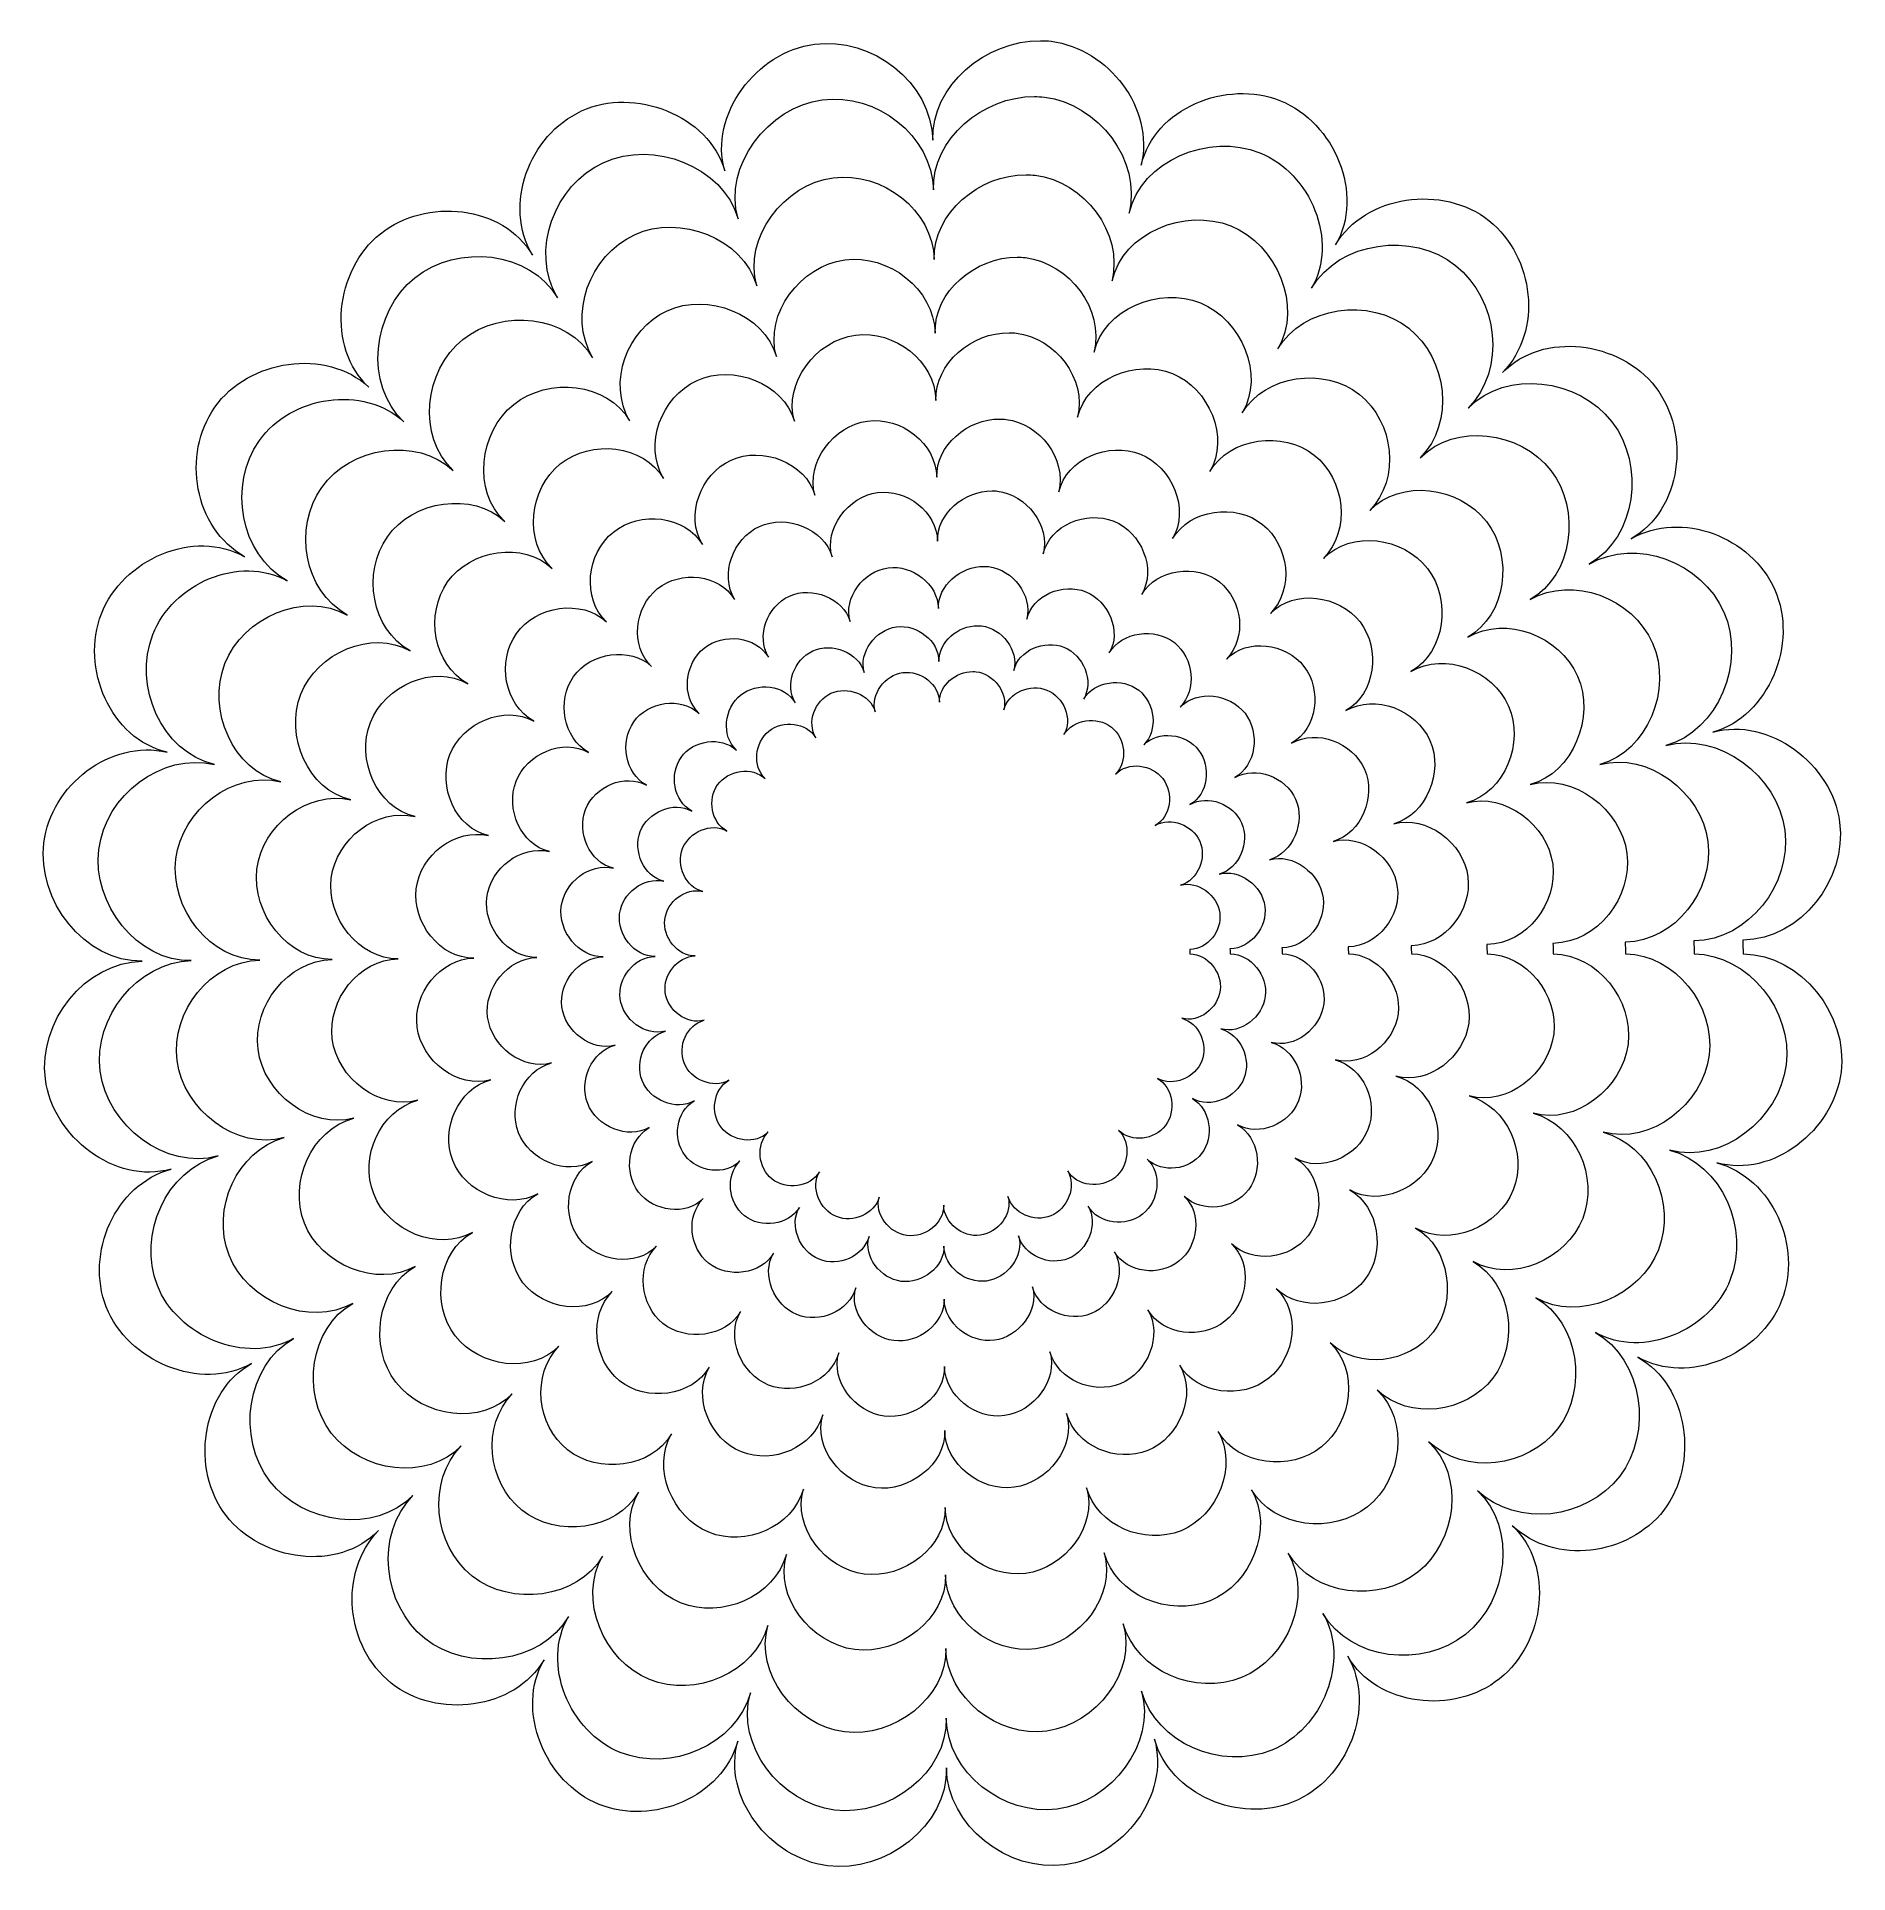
# Model space of a CAD drawing. Header units: centimetres. Extents: x -6.2 to 6.2, y -6.2 to 6.2.
import ezdxf

# ---------------------------------------------------------------- set-up
doc = ezdxf.new("R2010")
doc.units = ezdxf.units.CM
doc.header["$MEASUREMENT"] = 0
doc.layers.add('Layer 1', color=7, linetype='Continuous')

msp = doc.modelspace()

# ---------------------------------------------------------------- linework, layer by layer
at = {"layer": 'Layer 1', "color": 198, "lineweight": 20}
msp.add_open_spline([(0.66489, 6.2003), (0.29541, 6.20464), (-0.07591, 5.89562), (-0.06639, 5.52528), (-0.06639, 5.52528), (-0.07656, 5.92031), (-0.47857, 6.22781), (-0.87046, 6.17714), (-0.87046, 6.17714), (-1.26234, 6.12646), (-1.58897, 5.69645), (-1.47931, 5.31681), (-1.47931, 5.31681), (-1.58897, 5.69645), (-2.09312, 5.88889), (-2.45214, 5.7238), (-2.45214, 5.7238), (-2.81116, 5.55871), (-2.98582, 5.08549), (-2.78634, 4.74435), (-2.78634, 4.74435), (-2.98582, 5.08548), (-3.51003, 5.13661), (-3.81873, 4.88994), (-3.81873, 4.88994), (-4.12746, 4.64328), (-4.18638, 4.11795), (-3.89815, 3.84763), (-3.89815, 3.84763), (-4.18639, 4.11795), (-4.71724, 4.03572), (-4.94378, 3.71195), (-4.94378, 3.71195), (-5.17032, 3.38818), (-5.08586, 2.89071), (-4.74194, 2.69611), (-4.74194, 2.69611), (-5.08587, 2.89071), (-5.57181, 2.67734), (-5.71477, 2.30896), (-5.71477, 2.30896), (-5.85774, 1.94056), (-5.6534, 1.45677), (-5.26807, 1.36922), (-5.26807, 1.36922), (-5.65339, 1.45677), (-6.05617, 1.14585), (-6.10523, 0.75375), (-6.10523, 0.75375), (-6.15415, 0.36272), (-5.8304, -0.05781), (-5.43682, -0.05032), (-5.43682, -0.05032), (-5.83027, -0.06233), (-6.14421, -0.4601), (-6.0953, -0.85108), (-6.0953, -0.85108), (-6.04624, -1.24318), (-5.62217, -1.56963), (-5.24159, -1.46324), (-5.24159, -1.46324), (-5.62216, -1.56963), (-5.82464, -2.03129), (-5.68168, -2.39967), (-5.68168, -2.39967), (-5.53871, -2.76806), (-5.03954, -2.97811), (-4.69562, -2.7835), (-4.69562, -2.7835), (-5.03955, -2.97812), (-5.10939, -3.50329), (-4.86768, -3.8159), (-4.86768, -3.8159), (-4.62598, -4.12852), (-4.10701, -4.20223), (-3.83197, -3.91848), (-3.83197, -3.91848), (-4.107, -4.20223), (-4.05467, -4.70751), (-3.74595, -4.95418), (-3.74595, -4.95418), (-3.43723, -5.20085), (-2.90639, -5.13648), (-2.70693, -4.79534), (-2.70693, -4.79534), (-2.90641, -5.13647), (-2.69978, -5.63102), (-2.33302, -5.77811), (-2.33302, -5.77811), (-1.96626, -5.92519), (-1.49964, -5.72758), (-1.38997, -5.34794), (-1.38997, -5.34794), (-1.49964, -5.72758), (-1.17299, -6.14436), (-0.78112, -6.19503), (-0.78112, -6.19503), (-0.38922, -6.2457), (0.03644, -5.92496), (0.02627, -5.52994), (0.02627, -5.52994), (0.03645, -5.92495), (0.43846, -6.23908), (0.83035, -6.18841), (0.83035, -6.18841), (1.22223, -6.13774), (1.54888, -5.71434), (1.4392, -5.3347), (1.4392, -5.3347), (1.54887, -5.71434), (2.0155, -5.90863), (2.38225, -5.76154), (2.38225, -5.76154), (2.74901, -5.61446), (2.95233, -5.1133), (2.75285, -4.77217), (2.75285, -4.77217), (2.95233, -5.11329), (3.47655, -5.17105), (3.78525, -4.92438), (3.78525, -4.92438), (4.09397, -4.67772), (4.15951, -4.15571), (3.87129, -3.88538), (3.87129, -3.88538), (4.15952, -4.1557), (4.65868, -4.0921), (4.90037, -3.77949), (4.90037, -3.77949), (5.14208, -3.46686), (5.06892, -2.93507), (4.725, -2.74048), (4.725, -2.74048), (5.06893, -2.93508), (5.55817, -2.72503), (5.70114, -2.35664), (5.70114, -2.35664), (5.84411, -1.98825), (5.64162, -1.5266), (5.26105, -1.4202), (5.26105, -1.4202), (5.64162, -1.5266), (6.05577, -1.19683), (6.10483, -0.80475), (6.10483, -0.80475), (6.15389, -0.41265), (5.83478, -0.01051), (5.43973, -0.00067), (5.43973, -0.00067), (5.43973, 0.03076), (5.43695, 0.06068), (5.43643, 0.09198), (5.43643, 0.09198), (5.43755, 0.092), (5.43862, 0.09195), (5.43973, 0.09198), (5.43973, 0.09198), (5.83477, 0.10182), (6.14395, 0.50064), (6.09491, 0.89275), (6.09491, 0.89275), (6.04585, 1.28485), (5.61515, 1.61129), (5.23458, 1.50491), (5.23458, 1.50491), (5.61514, 1.61129), (5.81545, 2.11008), (5.65481, 2.47112), (5.65481, 2.47112), (5.49418, 2.83214), (5.02259, 3.01315), (4.67868, 2.81856), (4.67868, 2.81856), (5.0226, 3.01315), (5.08582, 3.53503), (4.84412, 3.84765), (4.84412, 3.84765), (4.60242, 4.16026), (4.08014, 4.23067), (3.80512, 3.9469), (3.80512, 3.9469), (4.08014, 4.23066), (4.02117, 4.73263), (3.71247, 4.9793), (3.71247, 4.9793), (3.40375, 5.22598), (2.86962, 5.15498), (2.67014, 4.81387), (2.67014, 4.81387), (2.86961, 5.155), (2.66298, 5.64623), (2.29623, 5.79332), (2.29623, 5.79332), (1.92947, 5.94041), (1.44021, 5.74124), (1.34986, 5.35654), (1.34986, 5.35654), (1.44021, 5.74124), (1.1296, 6.14634), (0.73771, 6.197), (0.73771, 6.197), (0.71322, 6.20018), (0.68954, 6.20003), (0.66491, 6.20031), (0.66491, 6.20031), (0.66491, 6.20031), (0.66489, 6.2003), (0.66489, 6.2003)], degree=3, knots=[0, 0, 0, 0, 0.01886792, 0.01886792, 0.01886792, 0.01886792, 0.03773585, 0.03773585, 0.03773585, 0.03773585, 0.05660377, 0.05660377, 0.05660377, 0.05660377, 0.0754717, 0.0754717, 0.0754717, 0.0754717, 0.09433962, 0.09433962, 0.09433962, 0.09433962, 0.11320755, 0.11320755, 0.11320755, 0.11320755, 0.13207547, 0.13207547, 0.13207547, 0.13207547, 0.1509434, 0.1509434, 0.1509434, 0.1509434, 0.16981132, 0.16981132, 0.16981132, 0.16981132, 0.18867925, 0.18867925, 0.18867925, 0.18867925, 0.20754717, 0.20754717, 0.20754717, 0.20754717, 0.22641509, 0.22641509, 0.22641509, 0.22641509, 0.24528302, 0.24528302, 0.24528302, 0.24528302, 0.26415094, 0.26415094, 0.26415094, 0.26415094, 0.28301887, 0.28301887, 0.28301887, 0.28301887, 0.30188679, 0.30188679, 0.30188679, 0.30188679, 0.32075472, 0.32075472, 0.32075472, 0.32075472, 0.33962264, 0.33962264, 0.33962264, 0.33962264, 0.35849057, 0.35849057, 0.35849057, 0.35849057, 0.37735849, 0.37735849, 0.37735849, 0.37735849, 0.39622642, 0.39622642, 0.39622642, 0.39622642, 0.41509434, 0.41509434, 0.41509434, 0.41509434, 0.43396226, 0.43396226, 0.43396226, 0.43396226, 0.45283019, 0.45283019, 0.45283019, 0.45283019, 0.47169811, 0.47169811, 0.47169811, 0.47169811, 0.49056604, 0.49056604, 0.49056604, 0.49056604, 0.50943396, 0.50943396, 0.50943396, 0.50943396, 0.52830189, 0.52830189, 0.52830189, 0.52830189, 0.54716981, 0.54716981, 0.54716981, 0.54716981, 0.56603774, 0.56603774, 0.56603774, 0.56603774, 0.58490566, 0.58490566, 0.58490566, 0.58490566, 0.60377358, 0.60377358, 0.60377358, 0.60377358, 0.62264151, 0.62264151, 0.62264151, 0.62264151, 0.64150943, 0.64150943, 0.64150943, 0.64150943, 0.66037736, 0.66037736, 0.66037736, 0.66037736, 0.67924528, 0.67924528, 0.67924528, 0.67924528, 0.69811321, 0.69811321, 0.69811321, 0.69811321, 0.71698113, 0.71698113, 0.71698113, 0.71698113, 0.73584906, 0.73584906, 0.73584906, 0.73584906, 0.75471698, 0.75471698, 0.75471698, 0.75471698, 0.77358491, 0.77358491, 0.77358491, 0.77358491, 0.79245283, 0.79245283, 0.79245283, 0.79245283, 0.81132075, 0.81132075, 0.81132075, 0.81132075, 0.83018868, 0.83018868, 0.83018868, 0.83018868, 0.8490566, 0.8490566, 0.8490566, 0.8490566, 0.86792453, 0.86792453, 0.86792453, 0.86792453, 0.88679245, 0.88679245, 0.88679245, 0.88679245, 0.90566038, 0.90566038, 0.90566038, 0.90566038, 0.9245283, 0.9245283, 0.9245283, 0.9245283, 0.94339623, 0.94339623, 0.94339623, 0.94339623, 0.96226415, 0.96226415, 0.96226415, 0.96226415, 1, 1, 1, 1], dxfattribs=at)
at = {"layer": 'Layer 1', "color": 209, "lineweight": 20}
msp.add_open_spline([(0.62422, 5.82116), (0.27733, 5.82524), (-0.07127, 5.5351), (-0.06234, 5.18741), (-0.06234, 5.18741), (-0.07189, 5.55829), (-0.44932, 5.84698), (-0.81725, 5.79941), (-0.81725, 5.79941), (-1.18516, 5.75183), (-1.49181, 5.34811), (-1.38886, 4.9917), (-1.38886, 4.9917), (-1.49181, 5.34811), (-1.96514, 5.52879), (-2.3022, 5.3738), (-2.3022, 5.3738), (-2.63926, 5.21881), (-2.80325, 4.77452), (-2.61596, 4.45424), (-2.61596, 4.45424), (-2.80325, 4.77452), (-3.2954, 4.82252), (-3.58522, 4.59094), (-3.58522, 4.59094), (-3.87507, 4.35937), (-3.93039, 3.86616), (-3.65977, 3.61237), (-3.65977, 3.61237), (-3.93039, 3.86616), (-4.42878, 3.78896), (-4.64146, 3.48499), (-4.64146, 3.48499), (-4.85415, 3.18102), (-4.77486, 2.71396), (-4.45196, 2.53127), (-4.45196, 2.53127), (-4.77485, 2.71397), (-5.23108, 2.51365), (-5.36531, 2.1678), (-5.36531, 2.1678), (-5.49953, 1.82194), (-5.30769, 1.36772), (-4.94593, 1.28552), (-4.94593, 1.28552), (-5.30769, 1.36772), (-5.68583, 1.07581), (-5.73189, 0.70769), (-5.73189, 0.70769), (-5.77781, 0.34058), (-5.47386, -0.05424), (-5.10434, -0.04722), (-5.10434, -0.04722), (-5.47374, -0.0585), (-5.76848, -0.43194), (-5.72256, -0.79902), (-5.72256, -0.79902), (-5.6765, -1.16713), (-5.27836, -1.47362), (-4.92106, -1.37374), (-4.92106, -1.37374), (-5.27837, -1.47362), (-5.46846, -1.90706), (-5.33424, -2.25291), (-5.33424, -2.25291), (-5.20001, -2.59878), (-4.73137, -2.79598), (-4.40848, -2.61328), (-4.40848, -2.61328), (-4.73137, -2.796), (-4.79695, -3.28905), (-4.57002, -3.58255), (-4.57002, -3.58255), (-4.34309, -3.87605), (-3.85587, -3.94526), (-3.59764, -3.67885), (-3.59764, -3.67885), (-3.85586, -3.94526), (-3.80672, -4.41963), (-3.51689, -4.65122), (-3.51689, -4.65122), (-3.22705, -4.88281), (-2.72867, -4.82237), (-2.54141, -4.5021), (-2.54141, -4.5021), (-2.72868, -4.82237), (-2.5347, -5.28668), (-2.19036, -5.42477), (-2.19036, -5.42477), (-1.84603, -5.56286), (-1.40794, -5.37734), (-1.30498, -5.02091), (-1.30498, -5.02091), (-1.40794, -5.37734), (-1.10127, -5.76863), (-0.73336, -5.81621), (-0.73336, -5.81621), (-0.36543, -5.86377), (0.0342, -5.56266), (0.02465, -5.19179), (0.02465, -5.19179), (0.0342, -5.56265), (0.41164, -5.85756), (0.77957, -5.81), (0.77957, -5.81), (1.14749, -5.76244), (1.45416, -5.36492), (1.35119, -5.0085), (1.35119, -5.0085), (1.45415, -5.36492), (1.89224, -5.54734), (2.23657, -5.40924), (2.23657, -5.40924), (2.5809, -5.27115), (2.77179, -4.80064), (2.58451, -4.48037), (2.58451, -4.48037), (2.77179, -4.80064), (3.26395, -4.85485), (3.55377, -4.62328), (3.55377, -4.62328), (3.84362, -4.3917), (3.90515, -3.90161), (3.63454, -3.64781), (3.63454, -3.64781), (3.90515, -3.9016), (4.37379, -3.84188), (4.6007, -3.5484), (4.6007, -3.5484), (4.82763, -3.25489), (4.75895, -2.75561), (4.43604, -2.57292), (4.43604, -2.57292), (4.75894, -2.75561), (5.21827, -2.55842), (5.3525, -2.21255), (5.3525, -2.21255), (5.48673, -1.8667), (5.29662, -1.43326), (4.93932, -1.33337), (4.93932, -1.33337), (5.29663, -1.43326), (5.68545, -1.12367), (5.7315, -0.75555), (5.7315, -0.75555), (5.77757, -0.38743), (5.47797, -0.00988), (5.10707, -0.00064), (5.10707, -0.00064), (5.10707, 0.02887), (5.10446, 0.05696), (5.10397, 0.08634), (5.10397, 0.08634), (5.10502, 0.08636), (5.10603, 0.08632), (5.10707, 0.08634), (5.10707, 0.08634), (5.47796, 0.09558), (5.76822, 0.47002), (5.72219, 0.83815), (5.72219, 0.83815), (5.67612, 1.20626), (5.27176, 1.51275), (4.91447, 1.41288), (4.91447, 1.41288), (5.27177, 1.51275), (5.45982, 1.98104), (5.309, 2.32001), (5.309, 2.32001), (5.15819, 2.65895), (4.71545, 2.82889), (4.39255, 2.6462), (4.39255, 2.6462), (4.71544, 2.82889), (4.7748, 3.31885), (4.54788, 3.61236), (4.54788, 3.61236), (4.32096, 3.90586), (3.83062, 3.97196), (3.57241, 3.70554), (3.57241, 3.70554), (3.83062, 3.97195), (3.77525, 4.44323), (3.48543, 4.6748), (3.48543, 4.6748), (3.19558, 4.9064), (2.69412, 4.83974), (2.50684, 4.51949), (2.50684, 4.51949), (2.69411, 4.83975), (2.50012, 5.30095), (2.15581, 5.43904), (2.15581, 5.43904), (1.81147, 5.57714), (1.35213, 5.39015), (1.2673, 5.02897), (1.2673, 5.02897), (1.35213, 5.39015), (1.06051, 5.77047), (0.69259, 5.81804), (0.69259, 5.81804), (0.6696, 5.82103), (0.64737, 5.82088), (0.62423, 5.82116), (0.62423, 5.82116), (0.62423, 5.82116), (0.62422, 5.82116), (0.62422, 5.82116)], degree=3, knots=[0, 0, 0, 0, 0.01886792, 0.01886792, 0.01886792, 0.01886792, 0.03773585, 0.03773585, 0.03773585, 0.03773585, 0.05660377, 0.05660377, 0.05660377, 0.05660377, 0.0754717, 0.0754717, 0.0754717, 0.0754717, 0.09433962, 0.09433962, 0.09433962, 0.09433962, 0.11320755, 0.11320755, 0.11320755, 0.11320755, 0.13207547, 0.13207547, 0.13207547, 0.13207547, 0.1509434, 0.1509434, 0.1509434, 0.1509434, 0.16981132, 0.16981132, 0.16981132, 0.16981132, 0.18867925, 0.18867925, 0.18867925, 0.18867925, 0.20754717, 0.20754717, 0.20754717, 0.20754717, 0.22641509, 0.22641509, 0.22641509, 0.22641509, 0.24528302, 0.24528302, 0.24528302, 0.24528302, 0.26415094, 0.26415094, 0.26415094, 0.26415094, 0.28301887, 0.28301887, 0.28301887, 0.28301887, 0.30188679, 0.30188679, 0.30188679, 0.30188679, 0.32075472, 0.32075472, 0.32075472, 0.32075472, 0.33962264, 0.33962264, 0.33962264, 0.33962264, 0.35849057, 0.35849057, 0.35849057, 0.35849057, 0.37735849, 0.37735849, 0.37735849, 0.37735849, 0.39622642, 0.39622642, 0.39622642, 0.39622642, 0.41509434, 0.41509434, 0.41509434, 0.41509434, 0.43396226, 0.43396226, 0.43396226, 0.43396226, 0.45283019, 0.45283019, 0.45283019, 0.45283019, 0.47169811, 0.47169811, 0.47169811, 0.47169811, 0.49056604, 0.49056604, 0.49056604, 0.49056604, 0.50943396, 0.50943396, 0.50943396, 0.50943396, 0.52830189, 0.52830189, 0.52830189, 0.52830189, 0.54716981, 0.54716981, 0.54716981, 0.54716981, 0.56603774, 0.56603774, 0.56603774, 0.56603774, 0.58490566, 0.58490566, 0.58490566, 0.58490566, 0.60377358, 0.60377358, 0.60377358, 0.60377358, 0.62264151, 0.62264151, 0.62264151, 0.62264151, 0.64150943, 0.64150943, 0.64150943, 0.64150943, 0.66037736, 0.66037736, 0.66037736, 0.66037736, 0.67924528, 0.67924528, 0.67924528, 0.67924528, 0.69811321, 0.69811321, 0.69811321, 0.69811321, 0.71698113, 0.71698113, 0.71698113, 0.71698113, 0.73584906, 0.73584906, 0.73584906, 0.73584906, 0.75471698, 0.75471698, 0.75471698, 0.75471698, 0.77358491, 0.77358491, 0.77358491, 0.77358491, 0.79245283, 0.79245283, 0.79245283, 0.79245283, 0.81132075, 0.81132075, 0.81132075, 0.81132075, 0.83018868, 0.83018868, 0.83018868, 0.83018868, 0.8490566, 0.8490566, 0.8490566, 0.8490566, 0.86792453, 0.86792453, 0.86792453, 0.86792453, 0.88679245, 0.88679245, 0.88679245, 0.88679245, 0.90566038, 0.90566038, 0.90566038, 0.90566038, 0.9245283, 0.9245283, 0.9245283, 0.9245283, 0.94339623, 0.94339623, 0.94339623, 0.94339623, 0.96226415, 0.96226415, 0.96226415, 0.96226415, 1, 1, 1, 1], dxfattribs=at)
at = {"layer": 'Layer 1', "color": 197, "lineweight": 20}
msp.add_open_spline([(0.56724, 5.28989), (0.252, 5.29359), (-0.06479, 5.02994), (-0.05667, 4.71398), (-0.05667, 4.71398), (-0.06535, 5.05101), (-0.40834, 5.31335), (-0.74268, 5.27012), (-0.74268, 5.27012), (-1.07701, 5.22689), (-1.35568, 4.86002), (-1.26213, 4.53613), (-1.26213, 4.53613), (-1.35568, 4.86002), (-1.78581, 5.0242), (-2.09212, 4.88336), (-2.09212, 4.88336), (-2.39841, 4.74251), (-2.54742, 4.33877), (-2.37724, 4.04773), (-2.37724, 4.04773), (-2.54742, 4.33877), (-2.99466, 4.38239), (-3.25804, 4.17194), (-3.25804, 4.17194), (-3.52144, 3.96151), (-3.57171, 3.51331), (-3.32579, 3.28268), (-3.32579, 3.28268), (-3.5717, 3.51331), (-4.02462, 3.44315), (-4.21789, 3.16693), (-4.21789, 3.16693), (-4.41117, 2.89069), (-4.33911, 2.46626), (-4.0457, 2.30024), (-4.0457, 2.30024), (-4.33912, 2.46625), (-4.7537, 2.28423), (-4.87568, 1.96993), (-4.87568, 1.96993), (-4.99765, 1.65564), (-4.82331, 1.24288), (-4.49458, 1.16817), (-4.49458, 1.16817), (-4.82332, 1.24288), (-5.16695, 0.97761), (-5.20881, 0.64308), (-5.20881, 0.64308), (-5.25053, 0.30947), (-4.97433, -0.04931), (-4.63854, -0.04293), (-4.63854, -0.04293), (-4.97422, -0.05318), (-5.24206, -0.39255), (-5.20033, -0.72612), (-5.20033, -0.72612), (-5.15847, -1.06064), (-4.79667, -1.33916), (-4.47198, -1.24839), (-4.47198, -1.24839), (-4.79667, -1.33916), (-4.96941, -1.73303), (-4.84745, -2.04731), (-4.84745, -2.04731), (-4.72547, -2.36162), (-4.2996, -2.54082), (-4.00618, -2.37479), (-4.00618, -2.37479), (-4.2996, -2.54083), (-4.35918, -2.98889), (-4.15296, -3.2556), (-4.15296, -3.2556), (-3.94675, -3.52231), (-3.50398, -3.58521), (-3.26933, -3.34311), (-3.26933, -3.34311), (-3.50399, -3.58521), (-3.45934, -4.0163), (-3.19595, -4.22675), (-3.19595, -4.22675), (-2.93256, -4.43719), (-2.47968, -4.38228), (-2.3095, -4.09123), (-2.3095, -4.09123), (-2.47969, -4.38228), (-2.30339, -4.80421), (-1.99048, -4.92969), (-1.99048, -4.92969), (-1.67759, -5.05517), (-1.27948, -4.88659), (-1.18592, -4.5627), (-1.18592, -4.5627), (-1.27948, -4.88659), (-1.0008, -5.24218), (-0.66646, -5.28541), (-0.66646, -5.28541), (-0.33211, -5.32863), (0.03105, -5.055), (0.02236, -4.71797), (0.02236, -4.71797), (0.03105, -5.05499), (0.37404, -5.32299), (0.70838, -5.27976), (0.70838, -5.27976), (1.04272, -5.23654), (1.32141, -4.8753), (1.22784, -4.5514), (1.22784, -4.5514), (1.3214, -4.87529), (1.71951, -5.04106), (2.03241, -4.91557), (2.03241, -4.91557), (2.34531, -4.79009), (2.51878, -4.36252), (2.34858, -4.07148), (2.34858, -4.07148), (2.51878, -4.36252), (2.96601, -4.41178), (3.22939, -4.20134), (3.22939, -4.20134), (3.49278, -3.99091), (3.54869, -3.54555), (3.30279, -3.3149), (3.30279, -3.3149), (3.54869, -3.54554), (3.97457, -3.49126), (4.18077, -3.22456), (4.18077, -3.22456), (4.38699, -2.95784), (4.32458, -2.50413), (4.03115, -2.33811), (4.03115, -2.33811), (4.32458, -2.50412), (4.74198, -2.32493), (4.86396, -2.01063), (4.86396, -2.01063), (4.98595, -1.69633), (4.81318, -1.30246), (4.48849, -1.21169), (4.48849, -1.21169), (4.81318, -1.30246), (5.16652, -1.02111), (5.20837, -0.6866), (5.20837, -0.6866), (5.25023, -0.35207), (4.97798, -0.00898), (4.64093, -0.00059), (4.64093, -0.00059), (4.64093, 0.02623), (4.63855, 0.05175), (4.63811, 0.07846), (4.63811, 0.07846), (4.63907, 0.07847), (4.63999, 0.07844), (4.64093, 0.07846), (4.64093, 0.07846), (4.97797, 0.08684), (5.24174, 0.42712), (5.19991, 0.76165), (5.19991, 0.76165), (5.15804, 1.09617), (4.79059, 1.37469), (4.46591, 1.28392), (4.46591, 1.28392), (4.7906, 1.37469), (4.96149, 1.80024), (4.82444, 2.10826), (4.82444, 2.10826), (4.68739, 2.41627), (4.28505, 2.5707), (3.99163, 2.40468), (3.99163, 2.40468), (4.28505, 2.57069), (4.33898, 3.01593), (4.13278, 3.28266), (4.13278, 3.28266), (3.92657, 3.54938), (3.48098, 3.60945), (3.24634, 3.36734), (3.24634, 3.36734), (3.48098, 3.60944), (3.43067, 4.0377), (3.16729, 4.24814), (3.16729, 4.24814), (2.9039, 4.4586), (2.4482, 4.39803), (2.27802, 4.10701), (2.27802, 4.10701), (2.44819, 4.39804), (2.2719, 4.81715), (1.95901, 4.94263), (1.95901, 4.94263), (1.6461, 5.06813), (1.22869, 4.89819), (1.1516, 4.56998), (1.1516, 4.56998), (1.22868, 4.8982), (0.96367, 5.24381), (0.62934, 5.28704), (0.62934, 5.28704), (0.60845, 5.28974), (0.58824, 5.28962), (0.56722, 5.28988), (0.56722, 5.28988), (0.56722, 5.28988), (0.56724, 5.28989), (0.56724, 5.28989)], degree=3, knots=[0, 0, 0, 0, 0.01886792, 0.01886792, 0.01886792, 0.01886792, 0.03773585, 0.03773585, 0.03773585, 0.03773585, 0.05660377, 0.05660377, 0.05660377, 0.05660377, 0.0754717, 0.0754717, 0.0754717, 0.0754717, 0.09433962, 0.09433962, 0.09433962, 0.09433962, 0.11320755, 0.11320755, 0.11320755, 0.11320755, 0.13207547, 0.13207547, 0.13207547, 0.13207547, 0.1509434, 0.1509434, 0.1509434, 0.1509434, 0.16981132, 0.16981132, 0.16981132, 0.16981132, 0.18867925, 0.18867925, 0.18867925, 0.18867925, 0.20754717, 0.20754717, 0.20754717, 0.20754717, 0.22641509, 0.22641509, 0.22641509, 0.22641509, 0.24528302, 0.24528302, 0.24528302, 0.24528302, 0.26415094, 0.26415094, 0.26415094, 0.26415094, 0.28301887, 0.28301887, 0.28301887, 0.28301887, 0.30188679, 0.30188679, 0.30188679, 0.30188679, 0.32075472, 0.32075472, 0.32075472, 0.32075472, 0.33962264, 0.33962264, 0.33962264, 0.33962264, 0.35849057, 0.35849057, 0.35849057, 0.35849057, 0.37735849, 0.37735849, 0.37735849, 0.37735849, 0.39622642, 0.39622642, 0.39622642, 0.39622642, 0.41509434, 0.41509434, 0.41509434, 0.41509434, 0.43396226, 0.43396226, 0.43396226, 0.43396226, 0.45283019, 0.45283019, 0.45283019, 0.45283019, 0.47169811, 0.47169811, 0.47169811, 0.47169811, 0.49056604, 0.49056604, 0.49056604, 0.49056604, 0.50943396, 0.50943396, 0.50943396, 0.50943396, 0.52830189, 0.52830189, 0.52830189, 0.52830189, 0.54716981, 0.54716981, 0.54716981, 0.54716981, 0.56603774, 0.56603774, 0.56603774, 0.56603774, 0.58490566, 0.58490566, 0.58490566, 0.58490566, 0.60377358, 0.60377358, 0.60377358, 0.60377358, 0.62264151, 0.62264151, 0.62264151, 0.62264151, 0.64150943, 0.64150943, 0.64150943, 0.64150943, 0.66037736, 0.66037736, 0.66037736, 0.66037736, 0.67924528, 0.67924528, 0.67924528, 0.67924528, 0.69811321, 0.69811321, 0.69811321, 0.69811321, 0.71698113, 0.71698113, 0.71698113, 0.71698113, 0.73584906, 0.73584906, 0.73584906, 0.73584906, 0.75471698, 0.75471698, 0.75471698, 0.75471698, 0.77358491, 0.77358491, 0.77358491, 0.77358491, 0.79245283, 0.79245283, 0.79245283, 0.79245283, 0.81132075, 0.81132075, 0.81132075, 0.81132075, 0.83018868, 0.83018868, 0.83018868, 0.83018868, 0.8490566, 0.8490566, 0.8490566, 0.8490566, 0.86792453, 0.86792453, 0.86792453, 0.86792453, 0.88679245, 0.88679245, 0.88679245, 0.88679245, 0.90566038, 0.90566038, 0.90566038, 0.90566038, 0.9245283, 0.9245283, 0.9245283, 0.9245283, 0.94339623, 0.94339623, 0.94339623, 0.94339623, 0.96226415, 0.96226415, 0.96226415, 0.96226415, 1, 1, 1, 1], dxfattribs=at)
at = {"layer": 'Layer 1', "color": 205, "lineweight": 20}
msp.add_open_spline([(0.5072, 4.73019), (0.22532, 4.7335), (-0.05796, 4.49775), (-0.0507, 4.21521), (-0.0507, 4.21521), (-0.05846, 4.51658), (-0.36516, 4.75116), (-0.66412, 4.71252), (-0.66412, 4.71252), (-0.96308, 4.67386), (-1.21226, 4.3458), (-1.12861, 4.05618), (-1.12861, 4.05618), (-1.21226, 4.3458), (-1.59688, 4.49261), (-1.87078, 4.36667), (-1.87078, 4.36667), (-2.14467, 4.24071), (-2.2779, 3.8797), (-2.12574, 3.61945), (-2.12574, 3.61945), (-2.27791, 3.8797), (-2.67783, 3.9187), (-2.91334, 3.73052), (-2.91334, 3.73052), (-3.14887, 3.54236), (-3.19382, 3.14157), (-2.97393, 2.93535), (-2.97393, 2.93535), (-3.19382, 3.14157), (-3.59882, 3.07884), (-3.77165, 2.83185), (-3.77165, 2.83185), (-3.94447, 2.58485), (-3.88004, 2.20531), (-3.61767, 2.05687), (-3.61767, 2.05687), (-3.88004, 2.20532), (-4.25076, 2.04255), (-4.35983, 1.76151), (-4.35983, 1.76151), (-4.46889, 1.48048), (-4.31301, 1.11138), (-4.01905, 1.04458), (-4.01905, 1.04458), (-4.31301, 1.11138), (-4.62027, 0.87418), (-4.65771, 0.57505), (-4.65771, 0.57505), (-4.69503, 0.27674), (-4.44805, -0.04408), (-4.14778, -0.03838), (-4.14778, -0.03838), (-4.44795, -0.04754), (-4.68744, -0.35101), (-4.65014, -0.64927), (-4.65014, -0.64927), (-4.61271, -0.9484), (-4.28918, -1.19745), (-3.99885, -1.11628), (-3.99885, -1.11628), (-4.28919, -1.19745), (-4.44366, -1.54965), (-4.33459, -1.83069), (-4.33459, -1.83069), (-4.22552, -2.11174), (-3.8447, -2.27197), (-3.58233, -2.12352), (-3.58233, -2.12352), (-3.8447, -2.27199), (-3.89798, -2.67265), (-3.71359, -2.91114), (-3.71359, -2.91114), (-3.52919, -3.14963), (-3.13327, -3.20587), (-2.92345, -2.98939), (-2.92345, -2.98939), (-3.13328, -3.20587), (-3.09336, -3.59135), (-2.85783, -3.77954), (-2.85783, -3.77954), (-2.62232, -3.96771), (-2.21734, -3.9186), (-2.06518, -3.65836), (-2.06518, -3.65836), (-2.21736, -3.91861), (-2.05972, -4.2959), (-1.77992, -4.4081), (-1.77992, -4.4081), (-1.50014, -4.52031), (-1.14415, -4.36956), (-1.06049, -4.07994), (-1.06049, -4.07994), (-1.14415, -4.36955), (-0.89495, -4.68752), (-0.59599, -4.72617), (-0.59599, -4.72617), (-0.29702, -4.76482), (0.02772, -4.52015), (0.01995, -4.21878), (0.01995, -4.21878), (0.02772, -4.52014), (0.33441, -4.75979), (0.63338, -4.72113), (0.63338, -4.72113), (0.93235, -4.68248), (1.18155, -4.35947), (1.09788, -4.06985), (1.09788, -4.06985), (1.18154, -4.35947), (1.53753, -4.50769), (1.81732, -4.39547), (1.81732, -4.39547), (2.09711, -4.28327), (2.25224, -3.90094), (2.10005, -3.64069), (2.10005, -3.64069), (2.25224, -3.90095), (2.65215, -3.94499), (2.88767, -3.75682), (2.88767, -3.75682), (3.12319, -3.56866), (3.17319, -3.17042), (2.9533, -2.96418), (2.9533, -2.96418), (3.17319, -3.17041), (3.554, -3.12187), (3.73839, -2.8834), (3.73839, -2.8834), (3.92279, -2.64489), (3.86697, -2.23919), (3.6046, -2.09074), (3.6046, -2.09074), (3.86698, -2.2392), (4.24022, -2.07895), (4.34929, -1.79791), (4.34929, -1.79791), (4.45837, -1.51686), (4.30389, -1.16468), (4.01355, -1.0835), (4.01355, -1.0835), (4.30389, -1.16467), (4.61985, -0.91309), (4.65727, -0.61396), (4.65727, -0.61396), (4.6947, -0.31484), (4.45126, -0.00804), (4.14987, -0.00054), (4.14987, -0.00054), (4.14987, 0.02344), (4.14775, 0.04626), (4.14735, 0.07014), (4.14735, 0.07014), (4.14821, 0.07015), (4.14902, 0.07013), (4.14987, 0.07014), (4.14987, 0.07014), (4.45125, 0.07764), (4.68712, 0.38192), (4.64971, 0.68105), (4.64971, 0.68105), (4.61228, 0.98018), (4.2837, 1.22923), (3.99337, 1.14807), (3.99337, 1.14807), (4.2837, 1.22923), (4.43651, 1.60975), (4.31396, 1.88518), (4.31396, 1.88518), (4.19141, 2.1606), (3.83165, 2.2987), (3.56927, 2.15025), (3.56927, 2.15025), (3.83165, 2.2987), (3.87988, 2.69683), (3.69549, 2.93533), (3.69549, 2.93533), (3.51109, 3.17383), (3.11265, 3.22754), (2.90284, 3.01105), (2.90284, 3.01105), (3.11266, 3.22754), (3.06766, 3.61049), (2.83216, 3.79865), (2.83216, 3.79865), (2.59664, 3.98684), (2.18915, 3.93269), (2.03697, 3.67246), (2.03697, 3.67246), (2.18914, 3.9327), (2.03151, 4.30745), (1.7517, 4.41966), (1.7517, 4.41966), (1.4719, 4.53188), (1.09865, 4.37994), (1.02973, 4.08645), (1.02973, 4.08645), (1.09866, 4.37994), (0.86169, 4.68897), (0.56272, 4.72764), (0.56272, 4.72764), (0.54404, 4.73004), (0.52597, 4.72994), (0.50718, 4.73017), (0.50718, 4.73017), (0.50718, 4.73017), (0.5072, 4.73019), (0.5072, 4.73019)], degree=3, knots=[0, 0, 0, 0, 0.01886792, 0.01886792, 0.01886792, 0.01886792, 0.03773585, 0.03773585, 0.03773585, 0.03773585, 0.05660377, 0.05660377, 0.05660377, 0.05660377, 0.0754717, 0.0754717, 0.0754717, 0.0754717, 0.09433962, 0.09433962, 0.09433962, 0.09433962, 0.11320755, 0.11320755, 0.11320755, 0.11320755, 0.13207547, 0.13207547, 0.13207547, 0.13207547, 0.1509434, 0.1509434, 0.1509434, 0.1509434, 0.16981132, 0.16981132, 0.16981132, 0.16981132, 0.18867925, 0.18867925, 0.18867925, 0.18867925, 0.20754717, 0.20754717, 0.20754717, 0.20754717, 0.22641509, 0.22641509, 0.22641509, 0.22641509, 0.24528302, 0.24528302, 0.24528302, 0.24528302, 0.26415094, 0.26415094, 0.26415094, 0.26415094, 0.28301887, 0.28301887, 0.28301887, 0.28301887, 0.30188679, 0.30188679, 0.30188679, 0.30188679, 0.32075472, 0.32075472, 0.32075472, 0.32075472, 0.33962264, 0.33962264, 0.33962264, 0.33962264, 0.35849057, 0.35849057, 0.35849057, 0.35849057, 0.37735849, 0.37735849, 0.37735849, 0.37735849, 0.39622642, 0.39622642, 0.39622642, 0.39622642, 0.41509434, 0.41509434, 0.41509434, 0.41509434, 0.43396226, 0.43396226, 0.43396226, 0.43396226, 0.45283019, 0.45283019, 0.45283019, 0.45283019, 0.47169811, 0.47169811, 0.47169811, 0.47169811, 0.49056604, 0.49056604, 0.49056604, 0.49056604, 0.50943396, 0.50943396, 0.50943396, 0.50943396, 0.52830189, 0.52830189, 0.52830189, 0.52830189, 0.54716981, 0.54716981, 0.54716981, 0.54716981, 0.56603774, 0.56603774, 0.56603774, 0.56603774, 0.58490566, 0.58490566, 0.58490566, 0.58490566, 0.60377358, 0.60377358, 0.60377358, 0.60377358, 0.62264151, 0.62264151, 0.62264151, 0.62264151, 0.64150943, 0.64150943, 0.64150943, 0.64150943, 0.66037736, 0.66037736, 0.66037736, 0.66037736, 0.67924528, 0.67924528, 0.67924528, 0.67924528, 0.69811321, 0.69811321, 0.69811321, 0.69811321, 0.71698113, 0.71698113, 0.71698113, 0.71698113, 0.73584906, 0.73584906, 0.73584906, 0.73584906, 0.75471698, 0.75471698, 0.75471698, 0.75471698, 0.77358491, 0.77358491, 0.77358491, 0.77358491, 0.79245283, 0.79245283, 0.79245283, 0.79245283, 0.81132075, 0.81132075, 0.81132075, 0.81132075, 0.83018868, 0.83018868, 0.83018868, 0.83018868, 0.8490566, 0.8490566, 0.8490566, 0.8490566, 0.86792453, 0.86792453, 0.86792453, 0.86792453, 0.88679245, 0.88679245, 0.88679245, 0.88679245, 0.90566038, 0.90566038, 0.90566038, 0.90566038, 0.9245283, 0.9245283, 0.9245283, 0.9245283, 0.94339623, 0.94339623, 0.94339623, 0.94339623, 0.96226415, 0.96226415, 0.96226415, 0.96226415, 1, 1, 1, 1], dxfattribs=at)
at = {"layer": 'Layer 1', "color": 203, "lineweight": 20}
for points in [[(0.45218, 4.21724), (0.20086, 4.2202), (-0.05169, 4.01001), (-0.04522, 3.7581), (-0.04522, 3.7581), (-0.05213, 4.02679), (-0.32557, 4.23593), (-0.59212, 4.20148), (-0.59212, 4.20148), (-0.85866, 4.16702), (-1.08081, 3.87454), (-1.00624, 3.61632), (-1.00624, 3.61632), (-1.08082, 3.87454), (-1.42372, 4.00542), (-1.66792, 3.89315), (-1.66792, 3.89315), (-1.91211, 3.78085), (-2.03089, 3.45899), (-1.89523, 3.22696), (-1.89523, 3.22696), (-2.03089, 3.45899), (-2.38745, 3.49375), (-2.59741, 3.32598), (-2.59741, 3.32598), (-2.8074, 3.15822), (-2.84747, 2.80089), (-2.65143, 2.61704), (-2.65143, 2.61704), (-2.84747, 2.8009), (-3.20856, 2.74497), (-3.36265, 2.52476), (-3.36265, 2.52476), (-3.51673, 2.30454), (-3.45928, 1.96617), (-3.22536, 1.83381), (-3.22536, 1.83381), (-3.45928, 1.96617), (-3.7898, 1.82105), (-3.88704, 1.57048), (-3.88704, 1.57048), (-3.98427, 1.31993), (-3.8453, 0.99084), (-3.58321, 0.9313), (-3.58321, 0.9313), (-3.84529, 0.99085), (-4.11923, 0.77938), (-4.15262, 0.51268), (-4.15262, 0.51268), (-4.18589, 0.24672), (-3.96569, -0.03931), (-3.69798, -0.03423), (-3.69798, -0.03423), (-3.9656, -0.04239), (-4.17913, -0.31295), (-4.14587, -0.57888), (-4.14587, -0.57888), (-4.1125, -0.84556), (-3.82406, -1.06761), (-3.5652, -0.99524), (-3.5652, -0.99524), (-3.82406, -1.0676), (-3.96178, -1.38162), (-3.86454, -1.63218), (-3.86454, -1.63218), (-3.7673, -1.88275), (-3.42778, -2.0256), (-3.19385, -1.89324), (-3.19385, -1.89324), (-3.42777, -2.02561), (-3.47528, -2.38282), (-3.31087, -2.59545), (-3.31087, -2.59545), (-3.14647, -2.80807), (-2.79348, -2.85822), (-2.60641, -2.66521), (-2.60641, -2.66521), (-2.79348, -2.85822), (-2.7579, -3.2019), (-2.5479, -3.36968), (-2.5479, -3.36968), (-2.33793, -3.53745), (-1.97687, -3.49367), (-1.8412, -3.26164), (-1.8412, -3.26164), (-1.97687, -3.49367), (-1.83633, -3.83004), (-1.58688, -3.93007), (-1.58688, -3.93007), (-1.33743, -4.03012), (-1.02005, -3.89571), (-0.94546, -3.6375), (-0.94546, -3.6375), (-1.02006, -3.89571), (-0.79788, -4.17919), (-0.53133, -4.21365), (-0.53133, -4.21365), (-0.26478, -4.24811), (0.02474, -4.02996), (0.01782, -3.76127), (0.01782, -3.76127), (0.02474, -4.02995), (0.29818, -4.24362), (0.56473, -4.20915), (0.56473, -4.20915), (0.83128, -4.1747), (1.05345, -3.8867), (0.97885, -3.62848), (0.97885, -3.62848), (1.05345, -3.8867), (1.37083, -4.01885), (1.62028, -3.9188), (1.62028, -3.9188), (1.86974, -3.81877), (2.00804, -3.47791), (1.87236, -3.24587), (1.87236, -3.24587), (2.00804, -3.4779), (2.36458, -3.51716), (2.57455, -3.3494), (2.57455, -3.3494), (2.78453, -3.18164), (2.82911, -2.82658), (2.63307, -2.64271), (2.63307, -2.64271), (2.82911, -2.82658), (3.16864, -2.78331), (3.33302, -2.57068), (3.33302, -2.57068), (3.49742, -2.35804), (3.44767, -1.99633), (3.21373, -1.86397), (3.21373, -1.86397), (3.44766, -1.99633), (3.78043, -1.85347), (3.87768, -1.60291), (3.87768, -1.60291), (3.97492, -1.35234), (3.8372, -1.03834), (3.57835, -0.96597), (3.57835, -0.96597), (3.8372, -1.03833), (4.11889, -0.81404), (4.15225, -0.54734), (4.15225, -0.54734), (4.18562, -0.28066), (3.96858, -0.00713), (3.69987, -0.00044), (3.69987, -0.00044), (3.69987, 0.02093), (3.69797, 0.04128), (3.69762, 0.06257), (3.69762, 0.06257), (3.69838, 0.06258), (3.69912, 0.06256), (3.69987, 0.06257), (3.69987, 0.06257), (3.96856, 0.06926), (4.17886, 0.34054), (4.1455, 0.60723), (4.1455, 0.60723), (4.11213, 0.87391), (3.81918, 1.09595), (3.56034, 1.0236), (3.56034, 1.0236), (3.81918, 1.09595), (3.95542, 1.43521), (3.84616, 1.68078), (3.84616, 1.68078), (3.73691, 1.92634), (3.41615, 2.04945), (3.18222, 1.91711), (3.18222, 1.91711), (3.41614, 2.04946), (3.45915, 2.40442), (3.29476, 2.61705), (3.29476, 2.61705), (3.13036, 2.82969), (2.77512, 2.87757), (2.58806, 2.68456), (2.58806, 2.68456), (2.77512, 2.87758), (2.73501, 3.21899), (2.52504, 3.38675), (2.52504, 3.38675), (2.31506, 3.55454), (1.95177, 3.50626), (1.81609, 3.27426), (1.81609, 3.27426), (1.95177, 3.50627), (1.81122, 3.84038), (1.56176, 3.94043), (1.56176, 3.94043), (1.3123, 4.04048), (0.97953, 3.90501), (0.91807, 3.64335), (0.91807, 3.64335), (0.97952, 3.90501), (0.76826, 4.18053), (0.50171, 4.215), (0.50171, 4.215), (0.48506, 4.21715), (0.46895, 4.21706), (0.4522, 4.21725), (0.4522, 4.21725), (0.4522, 4.21725), (0.45218, 4.21724), (0.45218, 4.21724)], [(0.3893, 3.63102), (0.17293, 3.63356), (-0.04453, 3.4526), (-0.03895, 3.2357), (-0.03895, 3.2357), (-0.0449, 3.46704), (-0.28035, 3.64712), (-0.50983, 3.61745), (-0.50983, 3.61745), (-0.73933, 3.58778), (-0.9306, 3.33597), (-0.86639, 3.11364), (-0.86639, 3.11364), (-0.9306, 3.33597), (-1.22584, 3.44866), (-1.43609, 3.35199), (-1.43609, 3.35199), (-1.64634, 3.25531), (-1.7486, 2.97818), (-1.63181, 2.77841), (-1.63181, 2.77841), (-1.74861, 2.97817), (-2.05562, 3.00812), (-2.23638, 2.86365), (-2.23638, 2.86365), (-2.41718, 2.71921), (-2.45168, 2.41155), (-2.28289, 2.25326), (-2.28289, 2.25326), (-2.45169, 2.41156), (-2.76258, 2.36342), (-2.89525, 2.17381), (-2.89525, 2.17381), (-3.0279, 1.98422), (-2.97844, 1.69288), (-2.77703, 1.57892), (-2.77703, 1.57892), (-2.97844, 1.69287), (-3.26301, 1.56793), (-3.34674, 1.3522), (-3.34674, 1.3522), (-3.43045, 1.13647), (-3.31079, 0.85314), (-3.08514, 0.80187), (-3.08514, 0.80187), (-3.31079, 0.85314), (-3.54666, 0.67106), (-3.57539, 0.44143), (-3.57539, 0.44143), (-3.60404, 0.21244), (-3.41444, -0.03384), (-3.18396, -0.02945), (-3.18396, -0.02945), (-3.41437, -0.03649), (-3.59822, -0.26944), (-3.56959, -0.49839), (-3.56959, -0.49839), (-3.54085, -0.728), (-3.2925, -0.91918), (-3.06963, -0.85688), (-3.06963, -0.85688), (-3.2925, -0.91918), (-3.41108, -1.18954), (-3.32736, -1.40528), (-3.32736, -1.40528), (-3.24364, -1.62101), (-2.95131, -1.74401), (-2.74991, -1.63004), (-2.74991, -1.63004), (-2.95132, -1.74401), (-2.99221, -2.05156), (-2.85066, -2.23463), (-2.85066, -2.23463), (-2.70911, -2.4177), (-2.4052, -2.46088), (-2.24413, -2.29471), (-2.24413, -2.29471), (-2.4052, -2.46089), (-2.37456, -2.75679), (-2.19375, -2.90125), (-2.19375, -2.90125), (-2.01298, -3.04569), (-1.7021, -3.008), (-1.58529, -2.80822), (-1.58529, -2.80822), (-1.7021, -3.00799), (-1.5811, -3.29761), (-1.36632, -3.38374), (-1.36632, -3.38374), (-1.15156, -3.46988), (-0.87829, -3.35415), (-0.81406, -3.13184), (-0.81406, -3.13184), (-0.87829, -3.35415), (-0.68699, -3.59823), (-0.45751, -3.62789), (-0.45751, -3.62789), (-0.228, -3.65756), (0.02127, -3.46974), (0.01531, -3.23841), (0.01531, -3.23841), (0.02127, -3.46973), (0.25669, -3.65372), (0.4862, -3.62403), (0.4862, -3.62403), (0.71571, -3.59436), (0.907, -3.3464), (0.84275, -3.12407), (0.84275, -3.12407), (0.90699, -3.3464), (1.18024, -3.46018), (1.39502, -3.37404), (1.39502, -3.37404), (1.6098, -3.28793), (1.72888, -2.99444), (1.61206, -2.79465), (1.61206, -2.79465), (1.72889, -2.99443), (2.03588, -3.02823), (2.21665, -2.88379), (2.21665, -2.88379), (2.39744, -2.73935), (2.43582, -2.43364), (2.26703, -2.27533), (2.26703, -2.27533), (2.43582, -2.43364), (2.72814, -2.39638), (2.86968, -2.21332), (2.86968, -2.21332), (3.01123, -2.03024), (2.96839, -1.7188), (2.76698, -1.60485), (2.76698, -1.60485), (2.96839, -1.7188), (3.2549, -1.5958), (3.33862, -1.38007), (3.33862, -1.38007), (3.42235, -1.16433), (3.30377, -0.89398), (3.0809, -0.83167), (3.0809, -0.83167), (3.30377, -0.89398), (3.54631, -0.70086), (3.57503, -0.47123), (3.57503, -0.47123), (3.60376, -0.24162), (3.41689, -0.00613), (3.18554, -0.00035), (3.18554, -0.00035), (3.18554, 0.01805), (3.18391, 0.03557), (3.1836, 0.05389), (3.1836, 0.05389), (3.18426, 0.0539), (3.18489, 0.05388), (3.18554, 0.05389), (3.18554, 0.05389), (3.41688, 0.05965), (3.59795, 0.29322), (3.56922, 0.52284), (3.56922, 0.52284), (3.54049, 0.75245), (3.28826, 0.94363), (3.0654, 0.88134), (3.0654, 0.88134), (3.28826, 0.94363), (3.40557, 1.23573), (3.31149, 1.44715), (3.31149, 1.44715), (3.21742, 1.65858), (2.94126, 1.76459), (2.73985, 1.65063), (2.73985, 1.65063), (2.94126, 1.76458), (2.97828, 2.07019), (2.83673, 2.25327), (2.83673, 2.25327), (2.69519, 2.43636), (2.38933, 2.47758), (2.22827, 2.3114), (2.22827, 2.3114), (2.38933, 2.47758), (2.35479, 2.77154), (2.17401, 2.91598), (2.17401, 2.91598), (1.99322, 3.06045), (1.68043, 3.01888), (1.5636, 2.81912), (1.5636, 2.81912), (1.68043, 3.01889), (1.55941, 3.30656), (1.34463, 3.3927), (1.34463, 3.3927), (1.12986, 3.47884), (0.84333, 3.36219), (0.79043, 3.13692), (0.79043, 3.13692), (0.84334, 3.3622), (0.66144, 3.59942), (0.43194, 3.62911), (0.43194, 3.62911), (0.4176, 3.63096), (0.40374, 3.63087), (0.38931, 3.63105), (0.38931, 3.63105), (0.38931, 3.63105), (0.3893, 3.63102), (0.3893, 3.63102)]]:
    msp.add_open_spline(points, degree=3, knots=[0, 0, 0, 0, 0.01886792, 0.01886792, 0.01886792, 0.01886792, 0.03773585, 0.03773585, 0.03773585, 0.03773585, 0.05660377, 0.05660377, 0.05660377, 0.05660377, 0.0754717, 0.0754717, 0.0754717, 0.0754717, 0.09433962, 0.09433962, 0.09433962, 0.09433962, 0.11320755, 0.11320755, 0.11320755, 0.11320755, 0.13207547, 0.13207547, 0.13207547, 0.13207547, 0.1509434, 0.1509434, 0.1509434, 0.1509434, 0.16981132, 0.16981132, 0.16981132, 0.16981132, 0.18867925, 0.18867925, 0.18867925, 0.18867925, 0.20754717, 0.20754717, 0.20754717, 0.20754717, 0.22641509, 0.22641509, 0.22641509, 0.22641509, 0.24528302, 0.24528302, 0.24528302, 0.24528302, 0.26415094, 0.26415094, 0.26415094, 0.26415094, 0.28301887, 0.28301887, 0.28301887, 0.28301887, 0.30188679, 0.30188679, 0.30188679, 0.30188679, 0.32075472, 0.32075472, 0.32075472, 0.32075472, 0.33962264, 0.33962264, 0.33962264, 0.33962264, 0.35849057, 0.35849057, 0.35849057, 0.35849057, 0.37735849, 0.37735849, 0.37735849, 0.37735849, 0.39622642, 0.39622642, 0.39622642, 0.39622642, 0.41509434, 0.41509434, 0.41509434, 0.41509434, 0.43396226, 0.43396226, 0.43396226, 0.43396226, 0.45283019, 0.45283019, 0.45283019, 0.45283019, 0.47169811, 0.47169811, 0.47169811, 0.47169811, 0.49056604, 0.49056604, 0.49056604, 0.49056604, 0.50943396, 0.50943396, 0.50943396, 0.50943396, 0.52830189, 0.52830189, 0.52830189, 0.52830189, 0.54716981, 0.54716981, 0.54716981, 0.54716981, 0.56603774, 0.56603774, 0.56603774, 0.56603774, 0.58490566, 0.58490566, 0.58490566, 0.58490566, 0.60377358, 0.60377358, 0.60377358, 0.60377358, 0.62264151, 0.62264151, 0.62264151, 0.62264151, 0.64150943, 0.64150943, 0.64150943, 0.64150943, 0.66037736, 0.66037736, 0.66037736, 0.66037736, 0.67924528, 0.67924528, 0.67924528, 0.67924528, 0.69811321, 0.69811321, 0.69811321, 0.69811321, 0.71698113, 0.71698113, 0.71698113, 0.71698113, 0.73584906, 0.73584906, 0.73584906, 0.73584906, 0.75471698, 0.75471698, 0.75471698, 0.75471698, 0.77358491, 0.77358491, 0.77358491, 0.77358491, 0.79245283, 0.79245283, 0.79245283, 0.79245283, 0.81132075, 0.81132075, 0.81132075, 0.81132075, 0.83018868, 0.83018868, 0.83018868, 0.83018868, 0.8490566, 0.8490566, 0.8490566, 0.8490566, 0.86792453, 0.86792453, 0.86792453, 0.86792453, 0.88679245, 0.88679245, 0.88679245, 0.88679245, 0.90566038, 0.90566038, 0.90566038, 0.90566038, 0.9245283, 0.9245283, 0.9245283, 0.9245283, 0.94339623, 0.94339623, 0.94339623, 0.94339623, 0.96226415, 0.96226415, 0.96226415, 0.96226415, 1, 1, 1, 1], dxfattribs=at)
at = {"layer": 'Layer 1', "color": 254, "lineweight": 20}
for points in [[(0.33701, 3.14354), (0.1497, 3.14573), (-0.03857, 2.98907), (-0.03374, 2.80129), (-0.03374, 2.80129), (-0.0389, 3.00157), (-0.24272, 3.15747), (-0.4414, 3.13178), (-0.4414, 3.13178), (-0.64008, 3.10609), (-0.80567, 2.88809), (-0.75008, 2.69561), (-0.75008, 2.69561), (-0.80567, 2.88809), (-1.06128, 2.98565), (-1.24331, 2.90196), (-1.24331, 2.90196), (-1.42532, 2.81826), (-1.51387, 2.57833), (-1.41274, 2.40539), (-1.41274, 2.40539), (-1.51387, 2.57834), (-1.77965, 2.60427), (-1.93615, 2.47919), (-1.93615, 2.47919), (-2.09267, 2.35415), (-2.12255, 2.08779), (-1.97641, 1.95074), (-1.97641, 1.95074), (-2.12254, 2.08779), (-2.39169, 2.04612), (-2.50655, 1.88196), (-2.50655, 1.88196), (-2.6214, 1.71783), (-2.57858, 1.4656), (-2.40421, 1.36694), (-2.40421, 1.36694), (-2.57858, 1.4656), (-2.82495, 1.35743), (-2.89744, 1.17065), (-2.89744, 1.17065), (-2.9699, 0.98389), (-2.86631, 0.7386), (-2.67095, 0.69421), (-2.67095, 0.69421), (-2.86631, 0.73859), (-3.07052, 0.58096), (-3.09539, 0.38216), (-3.09539, 0.38216), (-3.1202, 0.18391), (-2.95605, -0.0293), (-2.75651, -0.0255), (-2.75651, -0.0255), (-2.95599, -0.03159), (-3.11516, -0.23327), (-3.09036, -0.43149), (-3.09036, -0.43149), (-3.06548, -0.63028), (-2.85047, -0.79578), (-2.65752, -0.74184), (-2.65752, -0.74184), (-2.85047, -0.79578), (-2.95313, -1.02984), (-2.88065, -1.21663), (-2.88065, -1.21663), (-2.80817, -1.4034), (-2.55509, -1.50987), (-2.38073, -1.4112), (-2.38073, -1.4112), (-2.55509, -1.50988), (-2.59049, -1.77613), (-2.46795, -1.93464), (-2.46795, -1.93464), (-2.3454, -2.09313), (-2.08229, -2.13051), (-1.94285, -1.98664), (-1.94285, -1.98664), (-2.08229, -2.13051), (-2.05577, -2.38669), (-1.89923, -2.51175), (-1.89923, -2.51175), (-1.74273, -2.63679), (-1.47358, -2.60416), (-1.37246, -2.4312), (-1.37246, -2.4312), (-1.47358, -2.60416), (-1.36883, -2.85489), (-1.18288, -2.92947), (-1.18288, -2.92947), (-0.99695, -3.00404), (-0.76037, -2.90385), (-0.70477, -2.71139), (-0.70477, -2.71139), (-0.76037, -2.90385), (-0.59476, -3.11516), (-0.39608, -3.14083), (-0.39608, -3.14083), (-0.1974, -3.16651), (0.01842, -3.00391), (0.01326, -2.80363), (0.01326, -2.80363), (0.01842, -3.00389), (0.22224, -3.16319), (0.42092, -3.13748), (0.42092, -3.13748), (0.61962, -3.1118), (0.78523, -2.89712), (0.72961, -2.70464), (0.72961, -2.70464), (0.78522, -2.89711), (1.02179, -2.99562), (1.20773, -2.92106), (1.20773, -2.92106), (1.39368, -2.8465), (1.49677, -2.59241), (1.39563, -2.41946), (1.39563, -2.41946), (1.49678, -2.59242), (1.76254, -2.62167), (1.91905, -2.49663), (1.91905, -2.49663), (2.07556, -2.37159), (2.10879, -2.10692), (1.96267, -1.96987), (1.96267, -1.96987), (2.10879, -2.10692), (2.36187, -2.07466), (2.48441, -1.91617), (2.48441, -1.91617), (2.60695, -1.75767), (2.56986, -1.48805), (2.39549, -1.38939), (2.39549, -1.38939), (2.56987, -1.48805), (2.81791, -1.38156), (2.89039, -1.19479), (2.89039, -1.19479), (2.96287, -1.00802), (2.86022, -0.77395), (2.66727, -0.72001), (2.66727, -0.72001), (2.86022, -0.77395), (3.07019, -0.60676), (3.09506, -0.40797), (3.09506, -0.40797), (3.11994, -0.20918), (2.95815, -0.00531), (2.75786, -0.00031), (2.75786, -0.00031), (2.75786, 0.01562), (2.75644, 0.03079), (2.75618, 0.04665), (2.75618, 0.04665), (2.75675, 0.04665), (2.75729, 0.04664), (2.75786, 0.04665), (2.75786, 0.04665), (2.95814, 0.05164), (3.11489, 0.25385), (3.09003, 0.45264), (3.09003, 0.45264), (3.06515, 0.65143), (2.84679, 0.81694), (2.65385, 0.76301), (2.65385, 0.76301), (2.84679, 0.81694), (2.94835, 1.06983), (2.8669, 1.25285), (2.8669, 1.25285), (2.78546, 1.43589), (2.54637, 1.52767), (2.37201, 1.42902), (2.37201, 1.42902), (2.54638, 1.52767), (2.57843, 1.79226), (2.45589, 1.95075), (2.45589, 1.95075), (2.33334, 2.10926), (2.06855, 2.14494), (1.92911, 2.00108), (1.92911, 2.00108), (2.06854, 2.14494), (2.03865, 2.39944), (1.88214, 2.52449), (1.88214, 2.52449), (1.72562, 2.64957), (1.45483, 2.61359), (1.35368, 2.44064), (1.35368, 2.44064), (1.45483, 2.6136), (1.35006, 2.86264), (1.16411, 2.93722), (1.16411, 2.93722), (0.97816, 3.01178), (0.73011, 2.9108), (0.68431, 2.71578), (0.68431, 2.71578), (0.73011, 2.9108), (0.57263, 3.11618), (0.37395, 3.14188), (0.37395, 3.14188), (0.36154, 3.14348), (0.34953, 3.14341), (0.33704, 3.14356), (0.33704, 3.14356), (0.33704, 3.14356), (0.33701, 3.14354), (0.33701, 3.14354)], [(0.28199, 2.6306), (0.12523, 2.63243), (-0.0323, 2.50133), (-0.02827, 2.34419), (-0.02827, 2.34419), (-0.03258, 2.51179), (-0.20316, 2.64226), (-0.36941, 2.62076), (-0.36941, 2.62076), (-0.53567, 2.59927), (-0.67424, 2.41684), (-0.62772, 2.25576), (-0.62772, 2.25576), (-0.67424, 2.41684), (-0.88814, 2.49848), (-1.04046, 2.42843), (-1.04046, 2.42843), (-1.19277, 2.35839), (-1.26687, 2.15762), (-1.18224, 2.01288), (-1.18224, 2.01288), (-1.26687, 2.15761), (-1.48928, 2.1793), (-1.62025, 2.07465), (-1.62025, 2.07465), (-1.75123, 1.97), (-1.77624, 1.74711), (-1.65395, 1.63242), (-1.65395, 1.63242), (-1.77624, 1.74711), (-2.00147, 1.71225), (-2.09758, 1.57486), (-2.09758, 1.57486), (-2.1937, 1.43752), (-2.15786, 1.22643), (-2.01195, 1.14389), (-2.01195, 1.14389), (-2.15786, 1.22644), (-2.36403, 1.13593), (-2.42469, 0.97963), (-2.42469, 0.97963), (-2.48533, 0.82334), (-2.39864, 0.61807), (-2.23515, 0.58093), (-2.23515, 0.58093), (-2.39864, 0.61808), (-2.56952, 0.48616), (-2.59033, 0.31981), (-2.59033, 0.31981), (-2.61109, 0.15392), (-2.47373, -0.02451), (-2.30674, -0.02133), (-2.30674, -0.02133), (-2.47367, -0.02642), (-2.60688, -0.1952), (-2.58612, -0.36108), (-2.58612, -0.36108), (-2.56531, -0.52743), (-2.38538, -0.66592), (-2.22391, -0.62079), (-2.22391, -0.62079), (-2.38538, -0.66592), (-2.47128, -0.8618), (-2.41063, -1.01811), (-2.41063, -1.01811), (-2.34997, -1.17439), (-2.1382, -1.26349), (-1.99229, -1.18092), (-1.99229, -1.18092), (-2.1382, -1.2635), (-2.16782, -1.48631), (-2.06528, -1.61896), (-2.06528, -1.61896), (-1.96273, -1.75158), (-1.74255, -1.78286), (-1.62584, -1.66248), (-1.62584, -1.66248), (-1.74255, -1.78287), (-1.72035, -1.99724), (-1.58935, -2.10191), (-1.58935, -2.10191), (-1.45838, -2.20655), (-1.23316, -2.17924), (-1.14854, -2.0345), (-1.14854, -2.0345), (-1.23316, -2.17923), (-1.1455, -2.38905), (-0.9899, -2.45146), (-0.9899, -2.45146), (-0.83432, -2.51386), (-0.63633, -2.43002), (-0.58981, -2.26897), (-0.58981, -2.26897), (-0.63633, -2.43002), (-0.49775, -2.60685), (-0.33149, -2.62833), (-0.33149, -2.62833), (-0.16522, -2.64982), (0.01537, -2.51376), (0.01105, -2.34615), (0.01105, -2.34615), (0.01537, -2.51374), (0.18594, -2.64705), (0.35219, -2.62553), (0.35219, -2.62553), (0.51847, -2.60405), (0.65707, -2.42439), (0.61051, -2.26332), (0.61051, -2.26332), (0.65706, -2.42439), (0.85501, -2.50683), (1.01061, -2.44442), (1.01061, -2.44442), (1.16622, -2.38204), (1.25249, -2.16941), (1.16786, -2.02466), (1.16786, -2.02466), (1.2525, -2.1694), (1.47491, -2.19388), (1.60588, -2.08923), (1.60588, -2.08923), (1.73685, -1.98461), (1.76466, -1.76312), (1.64237, -1.64844), (1.64237, -1.64844), (1.76465, -1.76313), (1.97644, -1.73613), (2.07897, -1.6035), (2.07897, -1.6035), (2.18152, -1.47087), (2.15049, -1.24525), (2.00457, -1.16268), (2.00457, -1.16268), (2.15049, -1.24525), (2.35805, -1.15613), (2.41871, -0.99985), (2.41871, -0.99985), (2.47938, -0.84354), (2.39346, -0.64768), (2.232, -0.60253), (2.232, -0.60253), (2.39347, -0.64768), (2.56918, -0.50777), (2.58999, -0.34142), (2.58999, -0.34142), (2.61081, -0.17507), (2.47542, -0.00446), (2.30781, -0.00027), (2.30781, -0.00027), (2.30781, 0.01306), (2.30663, 0.02576), (2.30641, 0.03904), (2.30641, 0.03904), (2.30688, 0.03904), (2.30734, 0.03903), (2.30781, 0.03904), (2.30781, 0.03904), (2.47542, 0.04321), (2.60659, 0.21243), (2.58578, 0.37879), (2.58578, 0.37879), (2.56497, 0.54514), (2.38223, 0.68364), (2.22078, 0.63851), (2.22078, 0.63851), (2.38224, 0.68364), (2.46722, 0.89527), (2.39906, 1.04842), (2.39906, 1.04842), (2.33092, 1.2016), (2.13084, 1.2784), (1.98492, 1.19585), (1.98492, 1.19585), (2.13084, 1.2784), (2.15766, 1.49982), (2.05511, 1.63244), (2.05511, 1.63244), (1.95258, 1.76509), (1.73099, 1.79495), (1.6143, 1.67456), (1.6143, 1.67456), (1.731, 1.79495), (1.70597, 2.00791), (1.57499, 2.11257), (1.57499, 2.11257), (1.44401, 2.21723), (1.21741, 2.18713), (1.13277, 2.04239), (1.13277, 2.04239), (1.21741, 2.18712), (1.12973, 2.39553), (0.97413, 2.45793), (0.97413, 2.45793), (0.81853, 2.52033), (0.61094, 2.43583), (0.57262, 2.27263), (0.57262, 2.27263), (0.61094, 2.43583), (0.47915, 2.6077), (0.31289, 2.62921), (0.31289, 2.62921), (0.30251, 2.63055), (0.29246, 2.63047), (0.28201, 2.63062), (0.28201, 2.63062), (0.28201, 2.63062), (0.28199, 2.6306), (0.28199, 2.6306)]]:
    msp.add_open_spline(points, degree=3, knots=[0, 0, 0, 0, 0.01886792, 0.01886792, 0.01886792, 0.01886792, 0.03773585, 0.03773585, 0.03773585, 0.03773585, 0.05660377, 0.05660377, 0.05660377, 0.05660377, 0.0754717, 0.0754717, 0.0754717, 0.0754717, 0.09433962, 0.09433962, 0.09433962, 0.09433962, 0.11320755, 0.11320755, 0.11320755, 0.11320755, 0.13207547, 0.13207547, 0.13207547, 0.13207547, 0.1509434, 0.1509434, 0.1509434, 0.1509434, 0.16981132, 0.16981132, 0.16981132, 0.16981132, 0.18867925, 0.18867925, 0.18867925, 0.18867925, 0.20754717, 0.20754717, 0.20754717, 0.20754717, 0.22641509, 0.22641509, 0.22641509, 0.22641509, 0.24528302, 0.24528302, 0.24528302, 0.24528302, 0.26415094, 0.26415094, 0.26415094, 0.26415094, 0.28301887, 0.28301887, 0.28301887, 0.28301887, 0.30188679, 0.30188679, 0.30188679, 0.30188679, 0.32075472, 0.32075472, 0.32075472, 0.32075472, 0.33962264, 0.33962264, 0.33962264, 0.33962264, 0.35849057, 0.35849057, 0.35849057, 0.35849057, 0.37735849, 0.37735849, 0.37735849, 0.37735849, 0.39622642, 0.39622642, 0.39622642, 0.39622642, 0.41509434, 0.41509434, 0.41509434, 0.41509434, 0.43396226, 0.43396226, 0.43396226, 0.43396226, 0.45283019, 0.45283019, 0.45283019, 0.45283019, 0.47169811, 0.47169811, 0.47169811, 0.47169811, 0.49056604, 0.49056604, 0.49056604, 0.49056604, 0.50943396, 0.50943396, 0.50943396, 0.50943396, 0.52830189, 0.52830189, 0.52830189, 0.52830189, 0.54716981, 0.54716981, 0.54716981, 0.54716981, 0.56603774, 0.56603774, 0.56603774, 0.56603774, 0.58490566, 0.58490566, 0.58490566, 0.58490566, 0.60377358, 0.60377358, 0.60377358, 0.60377358, 0.62264151, 0.62264151, 0.62264151, 0.62264151, 0.64150943, 0.64150943, 0.64150943, 0.64150943, 0.66037736, 0.66037736, 0.66037736, 0.66037736, 0.67924528, 0.67924528, 0.67924528, 0.67924528, 0.69811321, 0.69811321, 0.69811321, 0.69811321, 0.71698113, 0.71698113, 0.71698113, 0.71698113, 0.73584906, 0.73584906, 0.73584906, 0.73584906, 0.75471698, 0.75471698, 0.75471698, 0.75471698, 0.77358491, 0.77358491, 0.77358491, 0.77358491, 0.79245283, 0.79245283, 0.79245283, 0.79245283, 0.81132075, 0.81132075, 0.81132075, 0.81132075, 0.83018868, 0.83018868, 0.83018868, 0.83018868, 0.8490566, 0.8490566, 0.8490566, 0.8490566, 0.86792453, 0.86792453, 0.86792453, 0.86792453, 0.88679245, 0.88679245, 0.88679245, 0.88679245, 0.90566038, 0.90566038, 0.90566038, 0.90566038, 0.9245283, 0.9245283, 0.9245283, 0.9245283, 0.94339623, 0.94339623, 0.94339623, 0.94339623, 0.96226415, 0.96226415, 0.96226415, 0.96226415, 1, 1, 1, 1], dxfattribs=at)
at = {"layer": 'Layer 1', "color": 221, "lineweight": 20}
msp.add_open_spline([(0.23876, 2.22757), (0.10602, 2.22911), (-0.02738, 2.1181), (-0.02397, 1.98504), (-0.02397, 1.98504), (-0.02763, 2.12696), (-0.17207, 2.23744), (-0.31285, 2.21924), (-0.31285, 2.21924), (-0.45364, 2.20104), (-0.57098, 2.04656), (-0.53159, 1.91015), (-0.53159, 1.91015), (-0.57098, 2.04656), (-0.75211, 2.11569), (-0.8811, 2.05637), (-0.8811, 2.05637), (-1.01007, 1.99706), (-1.07282, 1.82705), (-1.00116, 1.70449), (-1.00116, 1.70449), (-1.07282, 1.82705), (-1.26115, 1.84541), (-1.37206, 1.75679), (-1.37206, 1.75679), (-1.48297, 1.66817), (-1.50415, 1.47942), (-1.4006, 1.38231), (-1.4006, 1.38231), (-1.50415, 1.47942), (-1.69487, 1.4499), (-1.77626, 1.33356), (-1.77626, 1.33356), (-1.85765, 1.21726), (-1.8273, 1.03852), (-1.70374, 0.96862), (-1.70374, 0.96862), (-1.8273, 1.03853), (-2.00188, 0.96188), (-2.05325, 0.82952), (-2.05325, 0.82952), (-2.1046, 0.69719), (-2.0312, 0.52336), (-1.89275, 0.4919), (-1.89275, 0.4919), (-2.03119, 0.52336), (-2.1759, 0.41165), (-2.19352, 0.27079), (-2.19352, 0.27079), (-2.2111, 0.13032), (-2.09479, -0.02077), (-1.95339, -0.01809), (-1.95339, -0.01809), (-2.09474, -0.02239), (-2.20754, -0.16531), (-2.18996, -0.30579), (-2.18996, -0.30579), (-2.17233, -0.44665), (-2.01997, -0.56392), (-1.88324, -0.5257), (-1.88324, -0.5257), (-2.01997, -0.56391), (-2.09271, -0.72979), (-2.04136, -0.86214), (-2.04136, -0.86214), (-1.98999, -0.99448), (-1.81066, -1.06993), (-1.68711, -1.00001), (-1.68711, -1.00001), (-1.81066, -1.06993), (-1.83574, -1.25861), (-1.74892, -1.37094), (-1.74892, -1.37094), (-1.66208, -1.48324), (-1.47563, -1.50973), (-1.37681, -1.40779), (-1.37681, -1.40779), (-1.47563, -1.50973), (-1.45684, -1.69126), (-1.34591, -1.77989), (-1.34591, -1.77989), (-1.23501, -1.86851), (-1.04429, -1.84537), (-0.97264, -1.72281), (-0.97264, -1.72281), (-1.04429, -1.84537), (-0.97006, -2.02304), (-0.8383, -2.07589), (-0.8383, -2.07589), (-0.70654, -2.12873), (-0.53889, -2.05773), (-0.4995, -1.92136), (-0.4995, -1.92136), (-0.53889, -2.05773), (-0.42155, -2.20748), (-0.28076, -2.22567), (-0.28076, -2.22567), (-0.13996, -2.24387), (0.01296, -2.12864), (0.0093, -1.98672), (0.0093, -1.98672), (0.01296, -2.12864), (0.15739, -2.24152), (0.29818, -2.22329), (0.29818, -2.22329), (0.43898, -2.2051), (0.55635, -2.05296), (0.51692, -1.91658), (0.51692, -1.91658), (0.55634, -2.05296), (0.72396, -2.12278), (0.85572, -2.06993), (0.85572, -2.06993), (0.9875, -2.01711), (1.06055, -1.83706), (0.98888, -1.71449), (0.98888, -1.71449), (1.06055, -1.83706), (1.24888, -1.85778), (1.35979, -1.76916), (1.35979, -1.76916), (1.47069, -1.68057), (1.49424, -1.49302), (1.39069, -1.39591), (1.39069, -1.39591), (1.49423, -1.49302), (1.67357, -1.47016), (1.7604, -1.35785), (1.7604, -1.35785), (1.84724, -1.24554), (1.82096, -1.05448), (1.69739, -0.98457), (1.69739, -0.98457), (1.82096, -1.05449), (1.99672, -0.97902), (2.04809, -0.84669), (2.04809, -0.84669), (2.09946, -0.71432), (2.02671, -0.54847), (1.88999, -0.51025), (1.88999, -0.51025), (2.02671, -0.54847), (2.1755, -0.43001), (2.19312, -0.28914), (2.19312, -0.28914), (2.21075, -0.14828), (2.0961, -0.00381), (1.95417, -0.00026), (1.95417, -0.00026), (1.95417, 0.01102), (1.95317, 0.02178), (1.95299, 0.03302), (1.95299, 0.03302), (1.95339, 0.03302), (1.95378, 0.03301), (1.95417, 0.03302), (1.95417, 0.03302), (2.09609, 0.03655), (2.20717, 0.17984), (2.18955, 0.32072), (2.18955, 0.32072), (2.17193, 0.46158), (2.01719, 0.57886), (1.88047, 0.54064), (1.88047, 0.54064), (2.01719, 0.57885), (2.08916, 0.75806), (2.03145, 0.88775), (2.03145, 0.88775), (1.97374, 1.01746), (1.80431, 1.08249), (1.68075, 1.01259), (1.68075, 1.01259), (1.80431, 1.08249), (1.82702, 1.26998), (1.74019, 1.38229), (1.74019, 1.38229), (1.65336, 1.49461), (1.46572, 1.5199), (1.36691, 1.41796), (1.36691, 1.41796), (1.46572, 1.5199), (1.44453, 1.70024), (1.33362, 1.78886), (1.33362, 1.78886), (1.22271, 1.87748), (1.03082, 1.85199), (0.95915, 1.72944), (0.95915, 1.72944), (1.03082, 1.852), (0.95658, 2.02847), (0.82481, 2.08132), (0.82481, 2.08132), (0.69304, 2.13416), (0.51726, 2.0626), (0.48482, 1.9244), (0.48482, 1.9244), (0.51726, 2.0626), (0.40567, 2.20813), (0.26489, 2.22635), (0.26489, 2.22635), (0.2561, 2.22748), (0.24759, 2.22742), (0.23874, 2.22754), (0.23874, 2.22754), (0.23874, 2.22754), (0.23876, 2.22757), (0.23876, 2.22757)], degree=3, knots=[0, 0, 0, 0, 0.01886792, 0.01886792, 0.01886792, 0.01886792, 0.03773585, 0.03773585, 0.03773585, 0.03773585, 0.05660377, 0.05660377, 0.05660377, 0.05660377, 0.0754717, 0.0754717, 0.0754717, 0.0754717, 0.09433962, 0.09433962, 0.09433962, 0.09433962, 0.11320755, 0.11320755, 0.11320755, 0.11320755, 0.13207547, 0.13207547, 0.13207547, 0.13207547, 0.1509434, 0.1509434, 0.1509434, 0.1509434, 0.16981132, 0.16981132, 0.16981132, 0.16981132, 0.18867925, 0.18867925, 0.18867925, 0.18867925, 0.20754717, 0.20754717, 0.20754717, 0.20754717, 0.22641509, 0.22641509, 0.22641509, 0.22641509, 0.24528302, 0.24528302, 0.24528302, 0.24528302, 0.26415094, 0.26415094, 0.26415094, 0.26415094, 0.28301887, 0.28301887, 0.28301887, 0.28301887, 0.30188679, 0.30188679, 0.30188679, 0.30188679, 0.32075472, 0.32075472, 0.32075472, 0.32075472, 0.33962264, 0.33962264, 0.33962264, 0.33962264, 0.35849057, 0.35849057, 0.35849057, 0.35849057, 0.37735849, 0.37735849, 0.37735849, 0.37735849, 0.39622642, 0.39622642, 0.39622642, 0.39622642, 0.41509434, 0.41509434, 0.41509434, 0.41509434, 0.43396226, 0.43396226, 0.43396226, 0.43396226, 0.45283019, 0.45283019, 0.45283019, 0.45283019, 0.47169811, 0.47169811, 0.47169811, 0.47169811, 0.49056604, 0.49056604, 0.49056604, 0.49056604, 0.50943396, 0.50943396, 0.50943396, 0.50943396, 0.52830189, 0.52830189, 0.52830189, 0.52830189, 0.54716981, 0.54716981, 0.54716981, 0.54716981, 0.56603774, 0.56603774, 0.56603774, 0.56603774, 0.58490566, 0.58490566, 0.58490566, 0.58490566, 0.60377358, 0.60377358, 0.60377358, 0.60377358, 0.62264151, 0.62264151, 0.62264151, 0.62264151, 0.64150943, 0.64150943, 0.64150943, 0.64150943, 0.66037736, 0.66037736, 0.66037736, 0.66037736, 0.67924528, 0.67924528, 0.67924528, 0.67924528, 0.69811321, 0.69811321, 0.69811321, 0.69811321, 0.71698113, 0.71698113, 0.71698113, 0.71698113, 0.73584906, 0.73584906, 0.73584906, 0.73584906, 0.75471698, 0.75471698, 0.75471698, 0.75471698, 0.77358491, 0.77358491, 0.77358491, 0.77358491, 0.79245283, 0.79245283, 0.79245283, 0.79245283, 0.81132075, 0.81132075, 0.81132075, 0.81132075, 0.83018868, 0.83018868, 0.83018868, 0.83018868, 0.8490566, 0.8490566, 0.8490566, 0.8490566, 0.86792453, 0.86792453, 0.86792453, 0.86792453, 0.88679245, 0.88679245, 0.88679245, 0.88679245, 0.90566038, 0.90566038, 0.90566038, 0.90566038, 0.9245283, 0.9245283, 0.9245283, 0.9245283, 0.94339623, 0.94339623, 0.94339623, 0.94339623, 0.96226415, 0.96226415, 0.96226415, 0.96226415, 1, 1, 1, 1], dxfattribs=at)
at = {"layer": 'Layer 1', "color": 7, "lineweight": 20}
msp.add_open_spline([(0.20536, 1.91614), (0.09117, 1.91746), (-0.02358, 1.82198), (-0.02064, 1.70752), (-0.02064, 1.70752), (-0.02379, 1.8296), (-0.14803, 1.92463), (-0.26913, 1.90897), (-0.26913, 1.90897), (-0.39023, 1.89332), (-0.49116, 1.76043), (-0.45728, 1.64309), (-0.45728, 1.64309), (-0.49116, 1.76043), (-0.64698, 1.81989), (-0.75793, 1.76887), (-0.75793, 1.76887), (-0.86887, 1.71785), (-0.92284, 1.57161), (-0.86121, 1.46618), (-0.86121, 1.46618), (-0.92285, 1.57161), (-1.08485, 1.5874), (-1.18025, 1.51118), (-1.18025, 1.51118), (-1.27566, 1.43494), (-1.29388, 1.27259), (-1.2048, 1.18906), (-1.2048, 1.18906), (-1.29387, 1.27259), (-1.45793, 1.2472), (-1.52794, 1.14712), (-1.52794, 1.14712), (-1.59795, 1.04709), (-1.57184, 0.89334), (-1.46556, 0.8332), (-1.46556, 0.8332), (-1.57185, 0.89334), (-1.72201, 0.82741), (-1.76621, 0.71355), (-1.76621, 0.71355), (-1.81038, 0.59972), (-1.74723, 0.45019), (-1.62814, 0.42314), (-1.62814, 0.42314), (-1.74723, 0.45019), (-1.87171, 0.35411), (-1.88686, 0.23294), (-1.88686, 0.23294), (-1.90198, 0.1121), (-1.80194, -0.01787), (-1.68031, -0.01555), (-1.68031, -0.01555), (-1.8019, -0.01925), (-1.89893, -0.1422), (-1.88381, -0.26302), (-1.88381, -0.26302), (-1.86865, -0.38419), (-1.73759, -0.48506), (-1.61997, -0.45219), (-1.61997, -0.45219), (-1.73758, -0.48506), (-1.80016, -0.62775), (-1.75599, -0.7416), (-1.75599, -0.7416), (-1.7118, -0.85543), (-1.55754, -0.92034), (-1.45127, -0.86019), (-1.45127, -0.86019), (-1.55755, -0.92034), (-1.57912, -1.08263), (-1.50444, -1.17926), (-1.50444, -1.17926), (-1.42973, -1.27586), (-1.26936, -1.29865), (-1.18435, -1.21096), (-1.18435, -1.21096), (-1.26936, -1.29865), (-1.25319, -1.4548), (-1.15777, -1.53104), (-1.15777, -1.53104), (-1.06236, -1.60727), (-0.89832, -1.58736), (-0.83668, -1.48193), (-0.83668, -1.48193), (-0.89832, -1.58736), (-0.83446, -1.74019), (-0.72113, -1.78565), (-0.72113, -1.78565), (-0.6078, -1.8311), (-0.46357, -1.77003), (-0.4297, -1.65272), (-0.4297, -1.65272), (-0.46357, -1.77003), (-0.36264, -1.89884), (-0.24154, -1.91448), (-0.24154, -1.91448), (-0.12042, -1.93014), (0.01112, -1.83103), (0.00797, -1.70894), (0.00797, -1.70894), (0.01112, -1.83102), (0.13535, -1.92812), (0.25646, -1.91244), (0.25646, -1.91244), (0.37757, -1.89679), (0.47853, -1.76592), (0.44461, -1.6486), (0.44461, -1.6486), (0.47852, -1.76592), (0.62271, -1.82597), (0.73605, -1.78052), (0.73605, -1.78052), (0.8494, -1.73508), (0.91224, -1.58021), (0.85059, -1.47477), (0.85059, -1.47477), (0.91224, -1.58021), (1.07424, -1.59803), (1.16964, -1.52181), (1.16964, -1.52181), (1.26504, -1.4456), (1.2853, -1.28427), (1.19622, -1.20074), (1.19622, -1.20074), (1.28529, -1.28427), (1.43956, -1.26461), (1.51425, -1.168), (1.51425, -1.168), (1.58895, -1.07139), (1.56633, -0.90704), (1.46005, -0.8469), (1.46005, -0.8469), (1.56634, -0.90704), (1.71752, -0.84213), (1.76171, -0.7283), (1.76171, -0.7283), (1.8059, -0.61444), (1.74332, -0.47177), (1.62571, -0.43889), (1.62571, -0.43889), (1.74331, -0.47177), (1.87131, -0.36986), (1.88647, -0.24869), (1.88647, -0.24869), (1.90163, -0.12752), (1.80301, -0.00325), (1.68092, -0.0002), (1.68092, -0.0002), (1.68092, 0.0095), (1.68006, 0.01877), (1.6799, 0.02843), (1.6799, 0.02843), (1.68025, 0.02843), (1.68057, 0.02842), (1.68092, 0.02843), (1.68092, 0.02843), (1.803, 0.03146), (1.89855, 0.15472), (1.8834, 0.2759), (1.8834, 0.2759), (1.86824, 0.39706), (1.73514, 0.49794), (1.61752, 0.46507), (1.61752, 0.46507), (1.73513, 0.49794), (1.79703, 0.6521), (1.74739, 0.76366), (1.74739, 0.76366), (1.69775, 0.87523), (1.55201, 0.93117), (1.44573, 0.87105), (1.44573, 0.87105), (1.55202, 0.93118), (1.57155, 1.09246), (1.49686, 1.18907), (1.49686, 1.18907), (1.42217, 1.28568), (1.26077, 1.30744), (1.17576, 1.21975), (1.17576, 1.21975), (1.26077, 1.30744), (1.24254, 1.46256), (1.14713, 1.53879), (1.14713, 1.53879), (1.05172, 1.61503), (0.88667, 1.59309), (0.82502, 1.48768), (0.82502, 1.48768), (0.88667, 1.5931), (0.82281, 1.7449), (0.70946, 1.79036), (0.70946, 1.79036), (0.59612, 1.83581), (0.44492, 1.77425), (0.417, 1.65537), (0.417, 1.65537), (0.44492, 1.77425), (0.34892, 1.89944), (0.22782, 1.91511), (0.22782, 1.91511), (0.22026, 1.91609), (0.21293, 1.91603), (0.20533, 1.91614), (0.20533, 1.91614), (0.20533, 1.91614), (0.20536, 1.91614), (0.20536, 1.91614)], degree=3, knots=[0, 0, 0, 0, 0.01886792, 0.01886792, 0.01886792, 0.01886792, 0.03773585, 0.03773585, 0.03773585, 0.03773585, 0.05660377, 0.05660377, 0.05660377, 0.05660377, 0.0754717, 0.0754717, 0.0754717, 0.0754717, 0.09433962, 0.09433962, 0.09433962, 0.09433962, 0.11320755, 0.11320755, 0.11320755, 0.11320755, 0.13207547, 0.13207547, 0.13207547, 0.13207547, 0.1509434, 0.1509434, 0.1509434, 0.1509434, 0.16981132, 0.16981132, 0.16981132, 0.16981132, 0.18867925, 0.18867925, 0.18867925, 0.18867925, 0.20754717, 0.20754717, 0.20754717, 0.20754717, 0.22641509, 0.22641509, 0.22641509, 0.22641509, 0.24528302, 0.24528302, 0.24528302, 0.24528302, 0.26415094, 0.26415094, 0.26415094, 0.26415094, 0.28301887, 0.28301887, 0.28301887, 0.28301887, 0.30188679, 0.30188679, 0.30188679, 0.30188679, 0.32075472, 0.32075472, 0.32075472, 0.32075472, 0.33962264, 0.33962264, 0.33962264, 0.33962264, 0.35849057, 0.35849057, 0.35849057, 0.35849057, 0.37735849, 0.37735849, 0.37735849, 0.37735849, 0.39622642, 0.39622642, 0.39622642, 0.39622642, 0.41509434, 0.41509434, 0.41509434, 0.41509434, 0.43396226, 0.43396226, 0.43396226, 0.43396226, 0.45283019, 0.45283019, 0.45283019, 0.45283019, 0.47169811, 0.47169811, 0.47169811, 0.47169811, 0.49056604, 0.49056604, 0.49056604, 0.49056604, 0.50943396, 0.50943396, 0.50943396, 0.50943396, 0.52830189, 0.52830189, 0.52830189, 0.52830189, 0.54716981, 0.54716981, 0.54716981, 0.54716981, 0.56603774, 0.56603774, 0.56603774, 0.56603774, 0.58490566, 0.58490566, 0.58490566, 0.58490566, 0.60377358, 0.60377358, 0.60377358, 0.60377358, 0.62264151, 0.62264151, 0.62264151, 0.62264151, 0.64150943, 0.64150943, 0.64150943, 0.64150943, 0.66037736, 0.66037736, 0.66037736, 0.66037736, 0.67924528, 0.67924528, 0.67924528, 0.67924528, 0.69811321, 0.69811321, 0.69811321, 0.69811321, 0.71698113, 0.71698113, 0.71698113, 0.71698113, 0.73584906, 0.73584906, 0.73584906, 0.73584906, 0.75471698, 0.75471698, 0.75471698, 0.75471698, 0.77358491, 0.77358491, 0.77358491, 0.77358491, 0.79245283, 0.79245283, 0.79245283, 0.79245283, 0.81132075, 0.81132075, 0.81132075, 0.81132075, 0.83018868, 0.83018868, 0.83018868, 0.83018868, 0.8490566, 0.8490566, 0.8490566, 0.8490566, 0.86792453, 0.86792453, 0.86792453, 0.86792453, 0.88679245, 0.88679245, 0.88679245, 0.88679245, 0.90566038, 0.90566038, 0.90566038, 0.90566038, 0.9245283, 0.9245283, 0.9245283, 0.9245283, 0.94339623, 0.94339623, 0.94339623, 0.94339623, 0.96226415, 0.96226415, 0.96226415, 0.96226415, 1, 1, 1, 1], dxfattribs=at)

doc.saveas('drawing.dxf')
